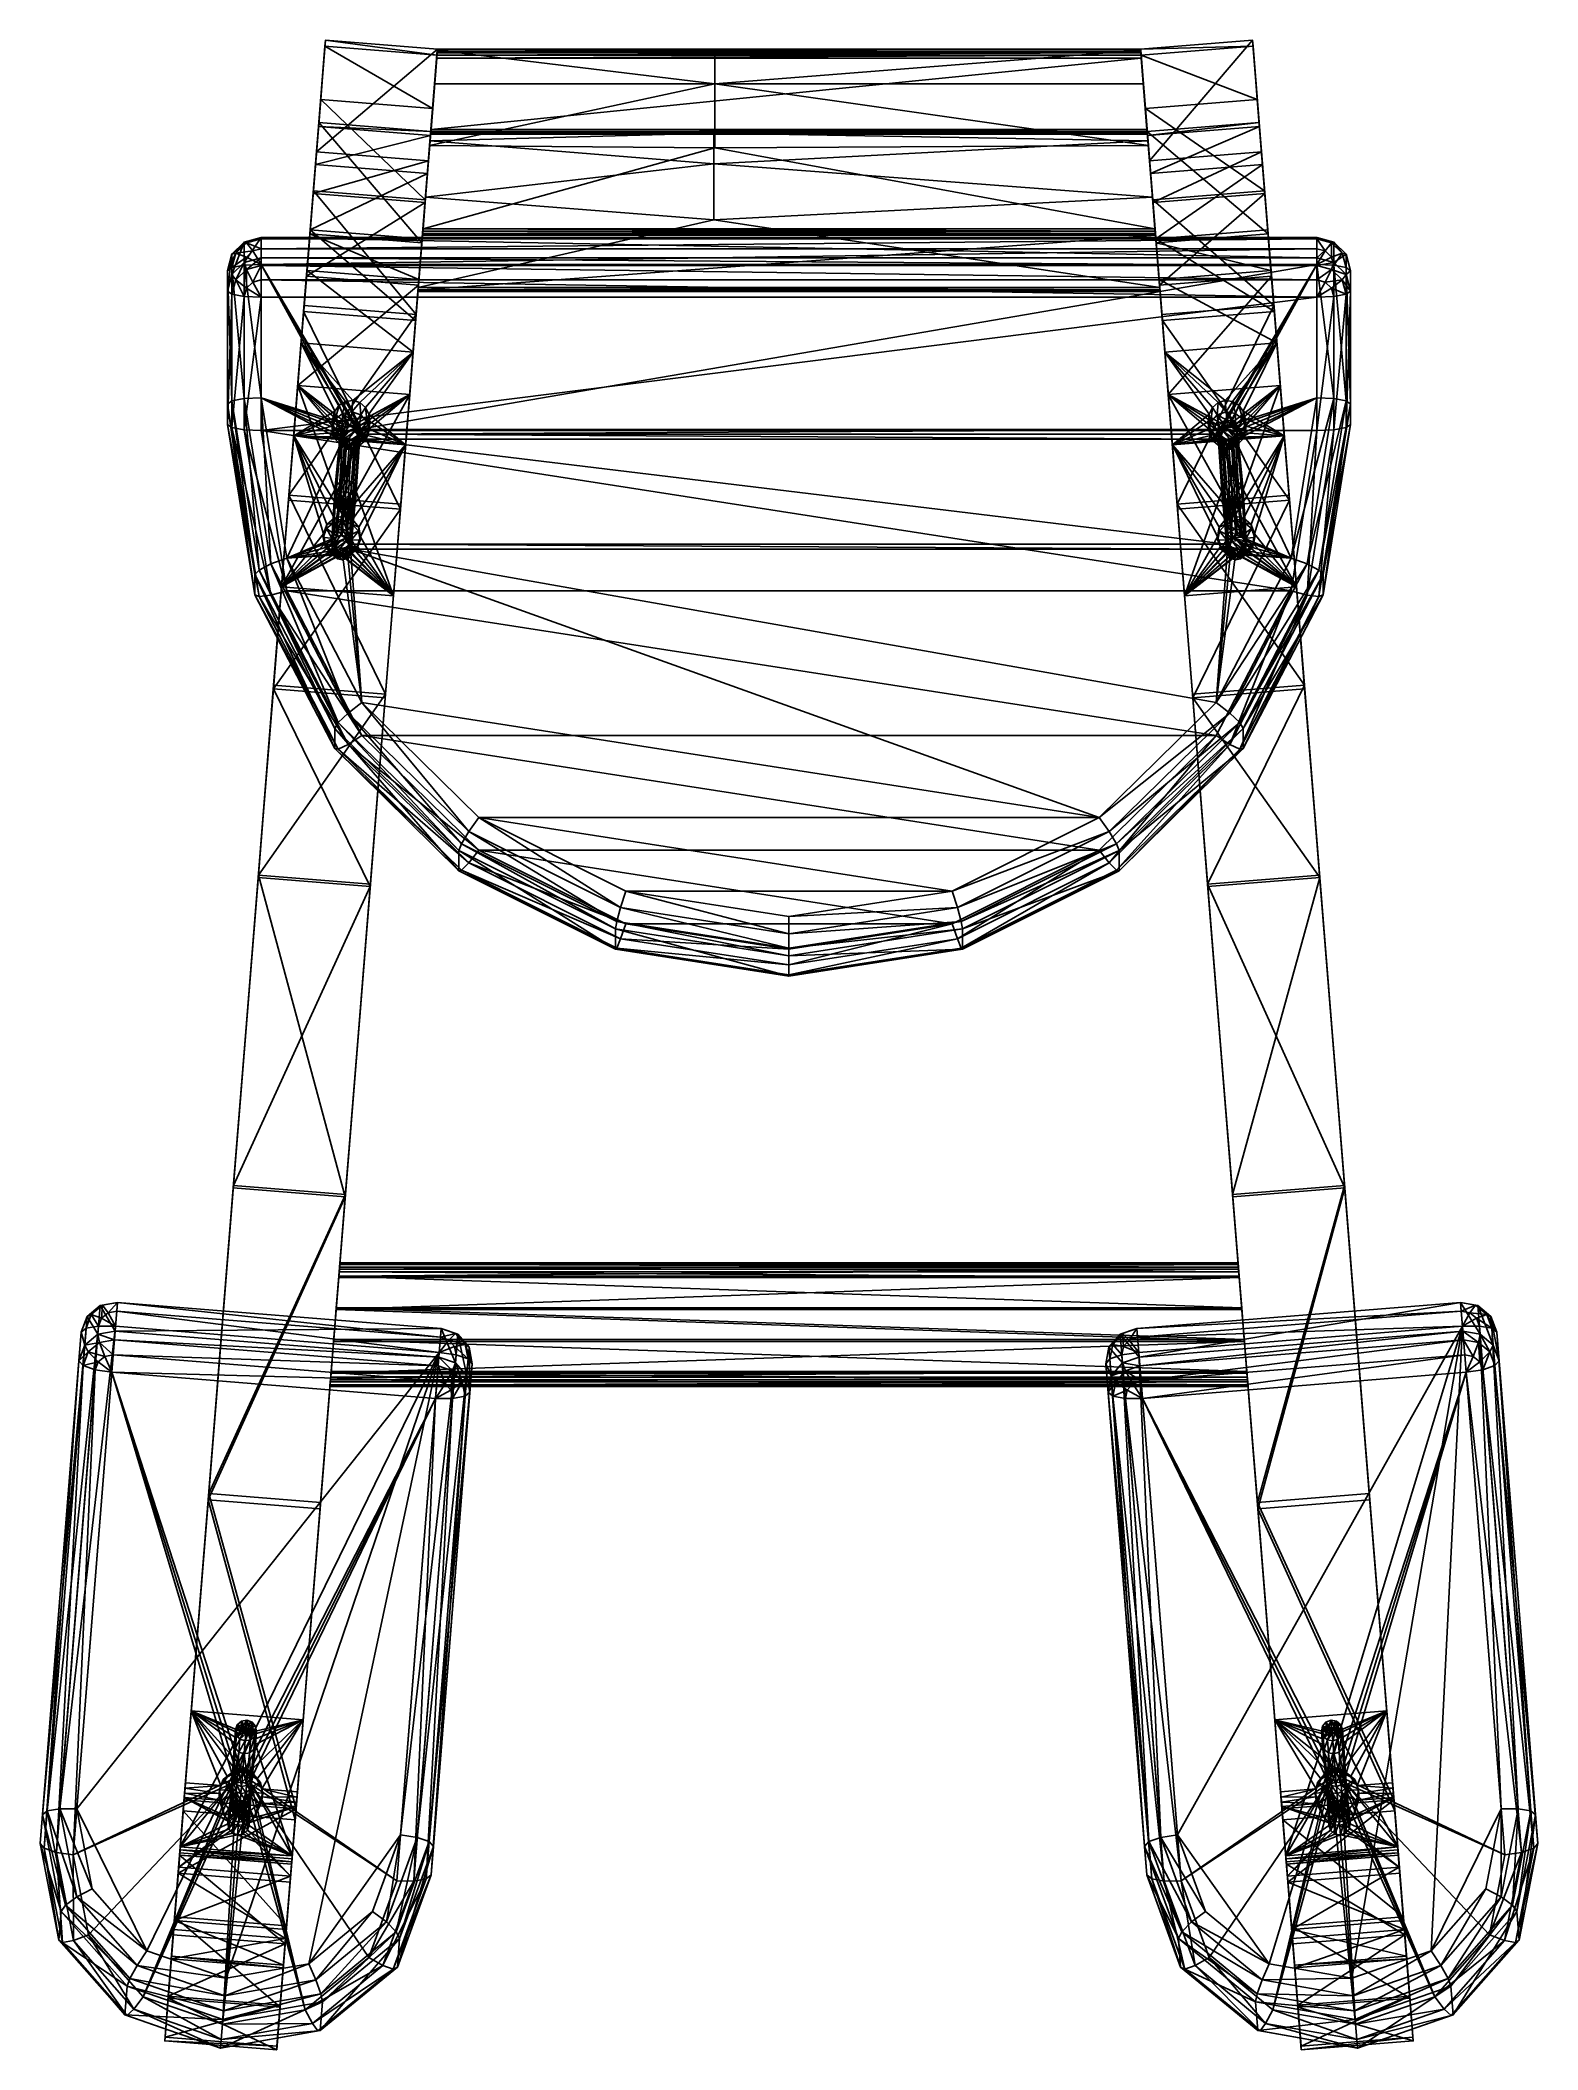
# Model space of a CAD drawing. Extents: x -10.5 to 10.5, y -28.1 to 0.1.
import ezdxf

# ---------------------------------------------------------------- set-up
doc = ezdxf.new("R2010")
doc.units = 0
doc.header["$LTSCALE"] = 2
for name, color, linetype in [('AFUCH-3-FMWD', 15, 'Continuous'), ('AFUCH-3-STFB', 5, 'Continuous'), ('AFUCH-3-STFB2', 5, 'Continuous')]:
    doc.layers.add(name, color=color, linetype=linetype)

msp = doc.modelspace()

# ---------------------------------------------------------------- meshes
at = {"layer": 'AFUCH-3-FMWD'}
mesh = msp.add_polyface(dxfattribs=at)
corners = [(-6.67, -2.038, 0.844), (-5.1, -2.164, 0.844), (-6.567, -0.754, 1.917), (-5.229, -3.77, 0.379), (-6.799, -3.644, 0.379), (-6.507, -0.007, 3.417), (-4.937, -0.133, 3.417), (-6.5, 0.076, 5.091), (-4.997, -0.88, 1.917), (-6.597, -1.136, 3.714), (-5.028, -1.262, 3.714), (-6.64, -1.669, 2.644), (-5.023, -1.203, 4.908), (-6.593, -1.077, 4.908), (-6.714, -2.585, 1.879), (-5.236, -3.856, 1.547), (-6.806, -3.73, 1.547), (-5.07, -1.795, 2.644), (-5.144, -2.711, 1.879), (-5.448, -6.499, 1.371), (-7.018, -6.373, 1.371), (-5.149, -2.767, 14.81), (-6.718, -2.641, 14.81), (-6.129, -5.134, 17.868), (-6.116, -4.975, 17.18), (-6.219, -4.989, 17.184), (-6.261, -5.157, 17.86), (-6.307, -5.043, 17.195), (-6.363, -5.242, 17.839), (-6.369, -5.127, 17.208), (-6.017, -5.005, 17.184), (-6.002, -5.178, 17.86), (-5.938, -5.073, 17.195), (-6.946, -5.47, 17.235), (-6.841, -4.169, 16.922), (-5.271, -4.296, 16.922), (-6.759, -3.152, 16.05), (-5.19, -3.279, 16.05), (-5.319, -4.89, 18.343), (-6.145, -5.341, 18.224), (-6.889, -4.764, 18.343), (-6.766, -3.231, 17.725), (-5.196, -3.357, 17.725), (-5.056, -1.614, 14.994), (-6.673, -2.074, 16.542), (-6.626, -1.487, 14.994), (-5.103, -2.201, 16.542), (-4.93, -0.05, 5.091), (-7.013, -6.304, 0.202), (-6.138, -5.253, 17.841)]
mesh.append_faces([[corners[k] for k in face] for face in [(23, 24, 25, 25), (26, 23, 25, 25), (27, 26, 25, 25), (27, 28, 26, 26), (29, 28, 27, 27), (30, 31, 32, 32), (30, 23, 31, 31), (30, 24, 23, 23), (33, 29, 34, 34), (24, 34, 25, 25), (34, 27, 25, 25), (34, 29, 27, 27)]])
mesh.append_faces([[corners[k] for k in face] for face in [(3, 0, 4, 4), (8, 5, 2, 2), (12, 9, 13, 13), (14, 15, 16, 16), (17, 14, 11, 11), (21, 13, 22, 22), (43, 44, 45, 45), (47, 45, 7, 7), (48, 3, 4, 4)]], dxfattribs={"vtx0": -1})
mesh.append_faces([[corners[k] for k in face] for face in [(38, 39, 40, 40), (16, 0, 14, 14), (2, 14, 0, 0), (11, 5, 9, 9), (7, 9, 5, 5), (22, 45, 36, 36), (44, 36, 45, 45), (34, 40, 33, 33), (36, 44, 34, 34), (14, 2, 11, 11), (20, 4, 16, 16), (26, 49, 23, 23)]], dxfattribs={"vtx0": -1, "vtx1": -1})
mesh.append_faces([[corners[k] for k in face] for face in [(7, 13, 9, 9), (34, 41, 40, 40), (34, 44, 41, 41), (22, 7, 45, 45), (11, 2, 5, 5), (16, 4, 0, 0)]], dxfattribs={"vtx0": -1, "vtx3": -1})
mesh.append_faces([[corners[k] for k in face] for face in [(0, 1, 2, 2), (5, 6, 7, 7), (9, 10, 11, 11), (34, 35, 36, 36), (36, 37, 22, 22), (41, 42, 40, 40), (44, 46, 41, 41)]], dxfattribs={"vtx1": -1})
mesh.append_faces([[corners[k] for k in face] for face in [(22, 13, 7, 7)]], dxfattribs={"vtx1": -1, "vtx3": -1})
mesh.append_faces([[corners[k] for k in face] for face in [(17, 18, 14, 14), (19, 20, 16, 16), (42, 38, 40, 40)]], dxfattribs={"vtx3": -1})
mesh = msp.add_polyface(dxfattribs=at)
corners = [(-4.997, -0.88, 1.917), (-6.567, -0.754, 1.917), (-5.1, -2.164, 0.844), (-6.67, -2.038, 0.844), (-5.229, -3.77, 0.379), (-6.5, 0.076, 5.091), (-4.937, -0.133, 3.417), (-4.93, -0.05, 5.091), (-6.507, -0.007, 3.417), (-5.07, -1.795, 2.644), (-6.64, -1.669, 2.644), (-5.028, -1.262, 3.714), (-6.597, -1.136, 3.714), (-5.023, -1.203, 4.908), (-6.714, -2.585, 1.879), (-5.144, -2.711, 1.879), (-5.236, -3.856, 1.547), (-5.448, -6.499, 1.371), (-6.806, -3.73, 1.547), (-5.149, -2.767, 14.81), (-6.593, -1.077, 4.908), (-5.89, -5.165, 17.208), (-5.89, -5.407, 17.809), (-5.879, -5.268, 17.22), (-5.905, -5.369, 17.229), (-5.935, -5.531, 17.78), (-5.915, -5.278, 17.839), (-5.938, -5.073, 17.195), (-5.19, -3.279, 16.05), (-6.759, -3.152, 16.05), (-5.271, -4.296, 16.922), (-6.718, -2.641, 14.81), (-5.376, -5.596, 17.235), (-5.967, -5.453, 17.233), (-6.017, -5.005, 17.184), (-6.116, -4.975, 17.18), (-6.841, -4.169, 16.922), (-5.319, -4.89, 18.343), (-6.032, -5.417, 18.209), (-6.078, -5.364, 18.22), (-6.019, -5.486, 18.193), (-5.103, -2.201, 16.542), (-6.673, -2.074, 16.542), (-5.056, -1.614, 14.994), (-6.766, -3.231, 17.725), (-5.196, -3.357, 17.725), (-6.626, -1.487, 14.994), (-7.013, -6.304, 0.202), (-5.443, -6.43, 0.202), (-5.201, -3.428, 1.49), (-5.198, -3.39, 1.621), (-5.139, -2.657, 0.674), (-5.203, -3.448, 1.526), (-5.203, -3.447, 1.566), (-5.201, -3.426, 1.601), (-5.097, -2.126, 2.289), (-5.039, -1.402, 1.368), (-5.132, -2.571, 0.655), (-5.135, -2.601, 0.65), (-5.137, -2.632, 0.657)]
mesh.append_faces([[corners[k] for k in face] for face in [(21, 22, 23, 23), (22, 24, 23, 23), (25, 24, 22, 22), (21, 26, 22, 22), (27, 26, 21, 21), (30, 21, 32, 32), (32, 24, 33, 33), (32, 23, 24, 24), (32, 21, 23, 23), (30, 27, 21, 21), (30, 34, 27, 27), (30, 35, 34, 34), (36, 35, 30, 30)]])
mesh.append_faces([[corners[k] for k in face] for face in [(5, 6, 7, 7), (17, 18, 16, 16), (31, 28, 19, 19), (44, 41, 45, 45)]], dxfattribs={"vtx0": -1})
mesh.append_faces([[corners[k] for k in face] for face in [(4, 16, 2, 2), (15, 2, 16, 16), (28, 43, 19, 19), (41, 30, 45, 45), (32, 37, 30, 30), (43, 28, 41, 41), (48, 17, 4, 4), (49, 50, 51, 51)]], dxfattribs={"vtx0": -1, "vtx1": -1})
mesh.append_faces([[corners[k] for k in face] for face in [(57, 51, 55, 55)]], dxfattribs={"vtx0": -1, "vtx1": -1, "vtx3": -1})
mesh.append_faces([[corners[k] for k in face] for face in [(37, 38, 39, 39), (37, 40, 38, 38), (30, 37, 45, 45), (41, 28, 30, 30), (0, 15, 9, 9), (4, 17, 16, 16)]], dxfattribs={"vtx0": -1, "vtx3": -1})
mesh.append_faces([[corners[k] for k in face] for face in [(0, 1, 2, 2), (2, 3, 4, 4), (6, 8, 0, 0), (9, 10, 11, 11), (11, 12, 13, 13), (28, 29, 30, 30), (41, 42, 43, 43), (58, 59, 57, 57)]], dxfattribs={"vtx1": -1})
mesh.append_faces([[corners[k] for k in face] for face in [(49, 52, 50, 50), (52, 53, 50, 50), (50, 55, 51, 51), (56, 57, 55, 55), (59, 51, 57, 57)]], dxfattribs={"vtx1": -1, "vtx3": -1})
mesh.append_faces([[corners[k] for k in face] for face in [(14, 15, 16, 16), (19, 13, 20, 20), (7, 43, 46, 46), (47, 48, 4, 4), (53, 54, 50, 50)]], dxfattribs={"vtx3": -1})
mesh = msp.add_polyface(dxfattribs=at)
corners = [(4.997, -0.88, 1.917), (6.67, -2.038, 0.844), (5.1, -2.164, 0.844), (6.5, 0.076, 5.091), (6.507, -0.007, 3.417), (4.93, -0.05, 5.091), (4.937, -0.133, 3.417), (6.567, -0.754, 1.917), (5.07, -1.795, 2.644), (6.597, -1.136, 3.714), (5.028, -1.262, 3.714), (5.023, -1.203, 4.908), (6.593, -1.077, 4.908), (5.236, -3.856, 1.547), (6.806, -3.73, 1.547), (5.144, -2.711, 1.879), (6.64, -1.669, 2.644), (5.149, -2.767, 14.81), (6.718, -2.641, 14.81), (5.879, -5.268, 17.22), (5.89, -5.407, 17.809), (5.905, -5.369, 17.229), (5.89, -5.165, 17.208), (5.915, -5.278, 17.839), (5.271, -4.296, 16.922), (5.376, -5.596, 17.235), (5.19, -3.279, 16.05), (6.841, -4.169, 16.922), (6.759, -3.152, 16.05), (6.017, -5.005, 17.184), (6.116, -4.975, 17.18), (5.938, -5.073, 17.195), (5.967, -5.453, 17.233), (6.032, -5.417, 18.209), (5.319, -4.89, 18.343), (6.019, -5.486, 18.193), (6.078, -5.364, 18.22), (6.145, -5.341, 18.224), (6.766, -3.231, 17.725), (5.196, -3.357, 17.725), (5.056, -1.614, 14.994), (5.103, -2.201, 16.542), (6.626, -1.487, 14.994), (6.673, -2.074, 16.542), (5.229, -3.77, 0.379), (6.799, -3.644, 0.379), (5.443, -6.43, 0.202), (5.448, -6.499, 1.371), (5.039, -1.402, 1.368), (5.097, -2.126, 2.289), (5.132, -2.571, 0.655), (5.139, -2.657, 0.674), (5.137, -2.632, 0.657), (5.135, -2.601, 0.65), (5.201, -3.426, 1.601), (5.203, -3.447, 1.566), (5.198, -3.39, 1.621), (5.203, -3.448, 1.526), (5.201, -3.428, 1.49)]
mesh.append_faces([[corners[k] for k in face] for face in [(19, 20, 21, 21), (19, 22, 20, 20), (20, 22, 23, 23), (24, 22, 25, 25), (29, 24, 30, 30), (29, 31, 24, 24), (31, 22, 24, 24), (22, 19, 25, 25), (19, 21, 25, 25), (21, 32, 25, 25), (27, 30, 24, 24)]])
mesh.append_faces([[corners[k] for k in face] for face in [(0, 1, 2, 2), (5, 4, 6, 6), (8, 9, 10, 10), (26, 27, 24, 24), (17, 28, 26, 26), (34, 38, 39, 39), (39, 43, 41, 41), (50, 52, 53, 53)]], dxfattribs={"vtx0": -1})
mesh.append_faces([[corners[k] for k in face] for face in [(33, 34, 35, 35), (46, 47, 44, 44), (15, 2, 13, 13), (26, 40, 17, 17), (40, 26, 41, 41), (25, 34, 24, 24), (24, 41, 26, 26), (8, 0, 15, 15), (13, 44, 47, 47), (48, 49, 50, 50), (56, 51, 49, 49)]], dxfattribs={"vtx0": -1, "vtx1": -1})
mesh.append_faces([[corners[k] for k in face] for face in [(50, 49, 51, 51)]], dxfattribs={"vtx0": -1, "vtx1": -1, "vtx3": -1})
mesh.append_faces([[corners[k] for k in face] for face in [(50, 51, 52, 52)]], dxfattribs={"vtx0": -1, "vtx3": -1})
mesh.append_faces([[corners[k] for k in face] for face in [(3, 4, 5, 5), (0, 6, 7, 7), (11, 10, 12, 12), (13, 14, 15, 15), (8, 15, 16, 16), (17, 11, 18, 18), (40, 41, 42, 42), (5, 40, 3, 3), (44, 45, 46, 46), (54, 55, 56, 56)]], dxfattribs={"vtx1": -1})
mesh.append_faces([[corners[k] for k in face] for face in [(33, 36, 34, 34), (36, 37, 34, 34), (34, 39, 24, 24), (39, 41, 24, 24), (2, 44, 13, 13), (55, 57, 56, 56), (57, 58, 56, 56), (58, 51, 56, 56)]], dxfattribs={"vtx1": -1, "vtx3": -1})
mesh = msp.add_polyface(dxfattribs=at)
corners = [(6.67, -2.038, 0.844), (4.997, -0.88, 1.917), (6.567, -0.754, 1.917), (5.229, -3.77, 0.379), (5.1, -2.164, 0.844), (6.799, -3.644, 0.379), (4.937, -0.133, 3.417), (6.507, -0.007, 3.417), (6.597, -1.136, 3.714), (5.07, -1.795, 2.644), (6.64, -1.669, 2.644), (6.593, -1.077, 4.908), (5.028, -1.262, 3.714), (6.806, -3.73, 1.547), (6.714, -2.585, 1.879), (5.144, -2.711, 1.879), (5.236, -3.856, 1.547), (7.018, -6.373, 1.371), (5.023, -1.203, 4.908), (6.718, -2.641, 14.81), (6.017, -5.005, 17.184), (6.116, -4.975, 17.18), (6.129, -5.134, 17.868), (6.002, -5.178, 17.86), (5.938, -5.073, 17.195), (5.915, -5.278, 17.839), (5.89, -5.165, 17.208), (6.307, -5.043, 17.195), (6.261, -5.157, 17.86), (6.219, -4.989, 17.184), (6.369, -5.127, 17.208), (6.363, -5.242, 17.839), (6.841, -4.169, 16.922), (5.19, -3.279, 16.05), (6.759, -3.152, 16.05), (5.149, -2.767, 14.81), (6.946, -5.47, 17.235), (5.319, -4.89, 18.343), (6.145, -5.341, 18.224), (6.889, -4.764, 18.343), (6.215, -5.353, 18.22), (6.27, -5.398, 18.209), (6.293, -5.464, 18.193), (6.766, -3.231, 17.725), (6.626, -1.487, 14.994), (5.103, -2.201, 16.542), (6.673, -2.074, 16.542), (5.196, -3.357, 17.725), (5.056, -1.614, 14.994), (6.5, 0.076, 5.091)]
mesh.append_faces([[corners[k] for k in face] for face in [(20, 21, 22, 22), (20, 22, 23, 23), (20, 23, 24, 24), (23, 25, 24, 24), (24, 25, 26, 26), (27, 28, 29, 29), (30, 31, 27, 27), (28, 22, 29, 29), (22, 21, 29, 29), (36, 30, 32, 32), (30, 27, 32, 32), (27, 29, 32, 32), (29, 21, 32, 32)]])
mesh.append_faces([[corners[k] for k in face] for face in [(0, 1, 2, 2), (5, 4, 0, 0), (2, 6, 7, 7), (8, 9, 10, 10), (11, 12, 8, 8), (32, 33, 34, 34), (44, 45, 46, 46)]], dxfattribs={"vtx0": -1})
mesh.append_faces([[corners[k] for k in face] for face in [(37, 38, 39, 39), (0, 13, 5, 5), (13, 0, 14, 14), (7, 10, 2, 2), (10, 7, 8, 8), (44, 19, 49, 49), (19, 44, 34, 34), (43, 32, 46, 46), (32, 39, 36, 36), (46, 34, 44, 44), (49, 8, 7, 7), (2, 14, 0, 0)]], dxfattribs={"vtx0": -1, "vtx1": -1})
mesh.append_faces([[corners[k] for k in face] for face in [(3, 4, 5, 5), (13, 16, 17, 17), (19, 34, 35, 35), (43, 46, 47, 47)]], dxfattribs={"vtx1": -1})
mesh.append_faces([[corners[k] for k in face] for face in [(38, 40, 39, 39), (40, 41, 39, 39), (41, 42, 39, 39), (43, 39, 32, 32), (32, 34, 46, 46), (19, 11, 49, 49), (11, 8, 49, 49), (10, 14, 2, 2), (13, 17, 5, 5)]], dxfattribs={"vtx1": -1, "vtx3": -1})
mesh.append_faces([[corners[k] for k in face] for face in [(13, 14, 15, 15), (15, 14, 10, 10), (18, 11, 19, 19), (37, 39, 43, 43), (48, 44, 49, 49)]], dxfattribs={"vtx3": -1})
mesh = msp.add_polyface(dxfattribs=at)
corners = [(-1.052, -1.658, 2.832), (-1.052, -1.227, 3.865), (-5.033, -1.334, 3.481), (-5.198, -3.39, 1.621), (5.198, -3.39, 1.621), (-1.052, -2.442, 2.041), (-5.097, -2.126, 2.289), (-4.969, -0.534, 2.429), (-1.039, -0.535, 2.428), (-5.039, -1.402, 1.368), (-4.932, -0.066, 3.719), (-1.039, -0.059, 3.758), (5.132, -2.571, 0.655), (-5.132, -2.571, 0.655), (-1.039, -1.433, 1.341), (-4.997, -0.88, 1.917), (-5.07, -1.795, 2.644), (-4.937, -0.133, 3.417), (-5.028, -1.262, 3.714), (-4.93, -0.05, 5.091), (-5.149, -2.767, 14.81), (-5.056, -1.614, 14.994), (-5.023, -1.203, 4.908), (-5.1, -2.164, 0.844), (-5.144, -2.711, 1.879), (5.023, -1.203, 4.908), (-5.026, -1.24, 5.142), (5.026, -1.24, 5.142), (4.933, -0.087, 5.324), (4.93, -0.05, 5.091), (-4.933, -0.087, 5.324), (-4.94, -0.177, 5.39), (-5.02, -1.175, 5.232), (4.94, -0.177, 5.39), (-5.201, -3.428, 1.49), (-5.139, -2.657, 0.674), (5.139, -2.657, 0.674), (-5.025, -1.236, 5.183), (-5.023, -1.212, 5.216), (-4.937, -0.136, 5.385), (-4.935, -0.103, 5.362), (-5.137, -2.632, 0.657), (5.203, -3.448, 1.526), (-5.203, -3.448, 1.526), (-5.203, -3.447, 1.566), (5.201, -3.426, 1.601), (-5.201, -3.426, 1.601), (4.937, -0.136, 5.385), (5.025, -1.236, 5.183), (5.02, -1.175, 5.232)]
mesh.append_faces([[corners[k] for k in face] for face in [(0, 1, 2, 2), (3, 4, 5, 5), (3, 5, 6, 6), (0, 2, 6, 6), (0, 6, 5, 5), (25, 22, 1, 1), (22, 2, 1, 1)]])
mesh.append_faces([[corners[k] for k in face] for face in [(19, 18, 22, 22), (34, 42, 43, 43), (44, 45, 46, 46), (31, 47, 39, 39), (26, 48, 37, 37)]], dxfattribs={"vtx0": -1})
mesh.append_faces([[corners[k] for k in face] for face in [(15, 16, 17, 17), (18, 17, 16, 16), (19, 20, 21, 21), (17, 18, 19, 19), (23, 24, 15, 15), (2, 7, 6, 6), (7, 2, 10, 10), (26, 32, 22, 22), (22, 32, 19, 19), (22, 10, 2, 2), (31, 19, 32, 32)]], dxfattribs={"vtx0": -1, "vtx1": -1})
mesh.append_faces([[corners[k] for k in face] for face in [(8, 10, 11, 11), (8, 14, 9, 9)]], dxfattribs={"vtx0": -1, "vtx3": -1})
mesh.append_faces([[corners[k] for k in face] for face in [(7, 8, 9, 9), (7, 10, 8, 8), (22, 25, 26, 26), (28, 29, 30, 30), (10, 19, 11, 11), (31, 32, 33, 33), (39, 40, 31, 31), (3, 46, 4, 4), (33, 47, 31, 31)]], dxfattribs={"vtx1": -1})
mesh.append_faces([[corners[k] for k in face] for face in [(12, 13, 14, 14), (19, 29, 11, 11), (26, 37, 32, 32), (40, 30, 31, 31), (30, 19, 31, 31), (7, 9, 6, 6)]], dxfattribs={"vtx1": -1, "vtx3": -1})
mesh.append_faces([[corners[k] for k in face] for face in [(19, 22, 20, 20), (25, 27, 26, 26), (29, 19, 30, 30), (13, 9, 14, 14), (34, 35, 36, 36), (37, 38, 32, 32), (22, 19, 10, 10), (36, 35, 41, 41), (28, 30, 40, 40), (49, 32, 38, 38)]], dxfattribs={"vtx3": -1})
mesh = msp.add_polyface(dxfattribs=at)
corners = [(5.033, -1.334, 3.481), (-1.052, -1.658, 2.832), (5.097, -2.126, 2.289), (-1.052, -1.227, 3.865), (-1.052, -2.442, 2.041), (-1.039, -0.535, 2.428), (-1.039, -0.059, 3.758), (4.932, -0.066, 3.719), (4.969, -0.534, 2.429), (5.132, -2.571, 0.655), (-1.039, -1.433, 1.341), (5.039, -1.402, 1.368), (5.1, -2.164, 0.844), (5.144, -2.711, 1.879), (4.997, -0.88, 1.917), (5.028, -1.262, 3.714), (4.937, -0.133, 3.417), (5.07, -1.795, 2.644), (4.93, -0.05, 5.091), (5.023, -1.203, 4.908), (5.056, -1.614, 14.994), (5.149, -2.767, 14.81), (5.198, -3.39, 1.621), (-5.02, -1.175, 5.232), (5.02, -1.175, 5.232), (4.94, -0.177, 5.39), (4.933, -0.087, 5.324), (4.935, -0.103, 5.362), (4.937, -0.136, 5.385), (5.023, -1.212, 5.216), (5.025, -1.236, 5.183), (5.026, -1.24, 5.142), (5.201, -3.428, 1.49), (-5.201, -3.428, 1.49), (5.139, -2.657, 0.674), (5.135, -2.601, 0.65), (-5.132, -2.571, 0.655), (5.137, -2.632, 0.657), (-5.137, -2.632, 0.657), (-5.135, -2.601, 0.65), (5.203, -3.448, 1.526), (5.201, -3.426, 1.601), (-5.203, -3.447, 1.566), (5.203, -3.447, 1.566), (-5.201, -3.426, 1.601), (-5.203, -3.448, 1.526), (-4.935, -0.103, 5.362), (-4.937, -0.136, 5.385), (-5.026, -1.24, 5.142), (-5.023, -1.212, 5.216), (-5.025, -1.236, 5.183)]
mesh.append_faces([[corners[k] for k in face] for face in [(0, 1, 2, 2), (1, 0, 3, 3), (1, 4, 2, 2), (0, 19, 3, 3), (22, 2, 4, 4)]])
mesh.append_faces([[corners[k] for k in face] for face in [(5, 7, 8, 8), (9, 10, 11, 11), (41, 42, 43, 43), (22, 44, 41, 41), (43, 45, 40, 40), (26, 46, 27, 27), (27, 47, 28, 28), (24, 49, 29, 29), (29, 50, 30, 30)]], dxfattribs={"vtx0": -1})
mesh.append_faces([[corners[k] for k in face] for face in [(12, 13, 14, 14), (15, 16, 17, 17), (16, 15, 18, 18), (2, 8, 0, 0), (26, 25, 18, 18), (7, 0, 8, 8)]], dxfattribs={"vtx0": -1, "vtx1": -1})
mesh.append_faces([[corners[k] for k in face] for face in [(5, 6, 7, 7), (5, 11, 10, 10)]], dxfattribs={"vtx0": -1, "vtx3": -1})
mesh.append_faces([[corners[k] for k in face] for face in [(18, 19, 7, 7), (29, 30, 24, 24), (32, 33, 34, 34), (9, 35, 36, 36), (37, 38, 35, 35), (37, 34, 38, 38), (39, 36, 35, 35), (32, 40, 33, 33), (42, 45, 43, 43), (46, 47, 27, 27), (31, 30, 48, 48), (49, 50, 29, 29)]], dxfattribs={"vtx1": -1})
mesh.append_faces([[corners[k] for k in face] for face in [(20, 18, 21, 21), (16, 14, 17, 17), (11, 8, 2, 2), (26, 27, 25, 25), (25, 24, 18, 18), (30, 31, 24, 24), (31, 19, 24, 24), (19, 0, 7, 7), (19, 18, 24, 24)]], dxfattribs={"vtx1": -1, "vtx3": -1})
mesh.append_faces([[corners[k] for k in face] for face in [(5, 8, 11, 11), (15, 19, 18, 18), (18, 19, 21, 21), (18, 7, 6, 6), (23, 24, 25, 25), (27, 28, 25, 25), (38, 39, 35, 35)]], dxfattribs={"vtx3": -1})
mesh = msp.add_polyface(dxfattribs=at)
corners = [(-6.29, -6.377, 18.791), (-6.295, -6.267, 18.735), (-6.262, -6.354, 18.796), (-6.219, -6.253, 18.74), (-6.226, -6.348, 18.799), (-6.296, -6.446, 18.775), (-6.38, -6.387, 18.706), (-6.302, -6.411, 18.783), (-6.354, -6.316, 18.723), (-6.365, -6.461, 18.689), (-6.272, -6.473, 18.769), (-6.353, -6.302, 17.999), (-6.315, -6.519, 18.677), (-6.302, -6.359, 17.986), (-6.367, -6.227, 18.015), (-6.341, -6.156, 18.032), (-6.282, -6.108, 18.045), (-6.206, -6.094, 18.049), (-6.242, -6.544, 18.672), (-6.229, -6.385, 17.982), (-6.383, -5.494, 17.78), (-6.339, -5.423, 17.233), (-6.296, -5.594, 17.759), (-6.26, -5.49, 17.235), (-6.169, -5.639, 17.751), (-5.376, -5.596, 17.235), (-6.16, -5.52, 17.235), (-6.946, -5.47, 17.235), (-7.116, -7.589, 17.235), (-6.527, -6.844, 17.235), (-6.379, -6.624, 17.235), (-6.246, -6.599, 17.235), (-6.481, -6.714, 17.235), (-6.16, -5.52, 17.778), (-6.234, -5.585, 18.166), (-6.227, -5.497, 17.783), (-6.28, -5.532, 18.177), (-6.167, -5.609, 18.162), (-6.393, -6.928, 17.854), (-6.293, -5.464, 18.193), (-6.416, -6.993, 17.838), (-6.799, -3.644, 0.379), (-7.018, -6.373, 1.371), (-7.013, -6.304, 0.202), (-6.889, -4.764, 18.343), (-7.116, -7.589, 17.688), (-6.237, -6.485, 18.767), (-6.192, -6.36, 18.796), (-6.201, -6.479, 18.769), (-6.273, -5.444, 17.794)]
mesh.append_faces([[corners[k] for k in face] for face in [(20, 21, 22, 22), (23, 24, 22, 22)]])
mesh.append_faces([[corners[k] for k in face] for face in [(0, 1, 2, 2), (3, 2, 1, 1), (2, 3, 4, 4), (5, 6, 7, 7), (8, 7, 6, 6), (7, 8, 0, 0), (10, 9, 5, 5), (11, 12, 13, 13), (9, 14, 6, 6), (15, 6, 14, 14), (8, 16, 1, 1), (17, 1, 16, 16), (1, 17, 3, 3), (6, 15, 8, 8), (12, 11, 9, 9), (33, 34, 35, 35), (36, 35, 34, 34)]], dxfattribs={"vtx0": -1})
mesh.append_faces([[corners[k] for k in face] for face in [(28, 29, 27, 27), (13, 38, 11, 11), (16, 34, 17, 17), (36, 15, 39, 39), (34, 16, 36, 36), (41, 42, 43, 43), (46, 47, 48, 48), (10, 4, 46, 46), (2, 5, 0, 0), (4, 10, 2, 2), (24, 35, 22, 22), (49, 22, 35, 35), (22, 49, 20, 20)]], dxfattribs={"vtx0": -1, "vtx1": -1})
mesh.append_faces([[corners[k] for k in face] for face in [(25, 26, 27, 27)]], dxfattribs={"vtx0": -1, "vtx1": -1, "vtx3": -1})
mesh.append_faces([[corners[k] for k in face] for face in [(27, 30, 31, 31), (27, 32, 30, 30), (27, 29, 32, 32), (40, 14, 11, 11), (36, 16, 15, 15), (27, 44, 45, 45), (46, 4, 47, 47), (2, 10, 5, 5), (24, 33, 35, 35)]], dxfattribs={"vtx0": -1, "vtx3": -1})
mesh.append_faces([[corners[k] for k in face] for face in [(15, 14, 39, 39)]], dxfattribs={"vtx1": -1, "vtx3": -1})
mesh.append_faces([[corners[k] for k in face] for face in [(0, 8, 1, 1), (5, 9, 6, 6), (8, 15, 16, 16), (9, 11, 14, 14), (18, 19, 13, 13), (33, 37, 34, 34), (5, 7, 0, 0)]], dxfattribs={"vtx3": -1})
mesh = msp.add_polyface(dxfattribs=at)
corners = [(5.236, -3.856, 1.547), (5.448, -6.499, 1.371), (7.018, -6.373, 1.371), (5.967, -5.453, 17.233), (6.037, -5.615, 17.759), (6.056, -5.506, 17.235), (5.935, -5.531, 17.78), (6.26, -5.49, 17.235), (6.16, -5.52, 17.235), (6.169, -5.639, 17.751), (5.376, -5.596, 17.235), (6.946, -5.47, 17.235), (6.246, -6.599, 17.235), (6.12, -6.645, 17.235), (6.033, -6.75, 17.235), (6.009, -6.886, 17.235), (6.192, -6.36, 18.796), (6.146, -6.279, 18.735), (6.168, -6.387, 18.791), (6.219, -6.253, 18.74), (6.226, -6.348, 18.799), (6.081, -6.411, 18.706), (6.161, -6.422, 18.783), (6.095, -6.336, 18.723), (6.153, -6.371, 17.986), (6.166, -6.531, 18.677), (6.094, -6.322, 17.999), (6.068, -6.251, 18.015), (6.083, -6.177, 18.032), (6.133, -6.12, 18.045), (6.206, -6.094, 18.049), (6.107, -6.482, 18.689), (5.546, -7.715, 17.688), (5.319, -4.89, 18.343), (6.09, -5.508, 17.783), (6.097, -5.596, 18.166), (6.16, -5.52, 17.778), (6.043, -5.551, 18.177), (6.035, -5.463, 17.794), (6.234, -5.585, 18.166), (6.227, -5.497, 17.783), (6.167, -5.609, 18.162), (6.019, -5.486, 18.193), (6.799, -3.644, 0.379), (7.013, -6.304, 0.202), (5.443, -6.43, 0.202), (6.173, -6.456, 18.775), (6.201, -6.479, 18.769)]
mesh.append_faces([[corners[k] for k in face] for face in [(3, 4, 5, 5), (4, 3, 6, 6), (7, 8, 9, 9), (4, 9, 5, 5), (9, 8, 5, 5), (3, 5, 10, 10)]])
mesh.append_faces([[corners[k] for k in face] for face in [(32, 27, 33, 33), (41, 30, 39, 39), (30, 35, 29, 29), (42, 28, 37, 37), (37, 29, 35, 35), (18, 46, 16, 16), (16, 47, 20, 20), (4, 34, 9, 9), (34, 4, 38, 38), (6, 38, 4, 4)]], dxfattribs={"vtx0": -1, "vtx1": -1})
mesh.append_faces([[corners[k] for k in face] for face in [(11, 12, 10, 10), (33, 27, 42, 42)]], dxfattribs={"vtx0": -1, "vtx1": -1, "vtx3": -1})
mesh.append_faces([[corners[k] for k in face] for face in [(42, 27, 28, 28)]], dxfattribs={"vtx0": -1, "vtx3": -1})
mesh.append_faces([[corners[k] for k in face] for face in [(5, 8, 10, 10), (16, 17, 18, 18), (17, 16, 19, 19), (20, 19, 16, 16), (21, 22, 23, 23), (18, 23, 22, 22), (24, 25, 26, 26), (27, 21, 28, 28), (17, 29, 23, 23), (29, 17, 30, 30), (19, 30, 17, 17), (23, 28, 21, 21), (34, 35, 36, 36), (35, 34, 37, 37), (38, 37, 34, 34), (39, 40, 41, 41), (36, 41, 40, 40)]], dxfattribs={"vtx1": -1})
mesh.append_faces([[corners[k] for k in face] for face in [(12, 13, 10, 10), (13, 14, 10, 10), (14, 15, 10, 10), (41, 35, 30, 30), (28, 29, 37, 37), (32, 33, 10, 10), (34, 36, 9, 9), (36, 40, 9, 9)]], dxfattribs={"vtx1": -1, "vtx3": -1})
mesh.append_faces([[corners[k] for k in face] for face in [(0, 1, 2, 2), (17, 23, 18, 18), (29, 28, 23, 23), (27, 26, 31, 31), (35, 41, 36, 36), (43, 44, 45, 45)]], dxfattribs={"vtx3": -1})
mesh = msp.add_polyface(dxfattribs=at)
corners = [(6.296, -5.594, 17.759), (6.26, -5.49, 17.235), (6.169, -5.639, 17.751), (5.376, -5.596, 17.235), (6.16, -5.52, 17.235), (6.946, -5.47, 17.235), (6.252, -6.663, 17.513), (6.246, -6.599, 17.235), (6.379, -6.624, 17.235), (7.116, -7.589, 17.235), (6.527, -6.844, 17.235), (6.481, -6.714, 17.235), (6.272, -6.473, 18.769), (6.315, -6.519, 18.677), (6.296, -6.446, 18.775), (6.242, -6.544, 18.672), (6.302, -6.411, 18.783), (6.38, -6.387, 18.706), (6.29, -6.377, 18.791), (6.365, -6.461, 18.689), (6.262, -6.354, 18.796), (6.295, -6.267, 18.735), (6.226, -6.348, 18.799), (6.354, -6.316, 18.723), (6.219, -6.253, 18.74), (6.237, -6.485, 18.767), (6.282, -6.108, 18.045), (6.341, -6.156, 18.032), (6.367, -6.227, 18.015), (6.353, -6.302, 17.999), (6.302, -6.359, 17.986), (6.229, -6.385, 17.982), (6.206, -6.094, 18.049), (6.889, -4.764, 18.343), (7.116, -7.589, 17.688), (6.393, -6.928, 17.854), (6.28, -5.532, 18.177), (6.293, -5.464, 18.193), (6.234, -5.585, 18.166), (6.338, -6.883, 17.865), (6.416, -6.993, 17.838), (6.799, -3.644, 0.379), (7.018, -6.373, 1.371), (7.013, -6.304, 0.202), (6.227, -5.497, 17.783), (6.273, -5.444, 17.794), (6.383, -5.494, 17.78)]
mesh.append_faces([[corners[k] for k in face] for face in [(0, 1, 2, 2)]])
mesh.append_faces([[corners[k] for k in face] for face in [(9, 10, 5, 5), (33, 28, 34, 34), (30, 35, 29, 29), (36, 27, 37, 37), (27, 36, 26, 26), (38, 26, 36, 36), (34, 5, 33, 33), (41, 42, 43, 43), (12, 20, 25, 25), (20, 12, 18, 18), (14, 18, 12, 12), (2, 44, 0, 0), (0, 45, 46, 46)]], dxfattribs={"vtx0": -1, "vtx1": -1})
mesh.append_faces([[corners[k] for k in face] for face in [(3, 4, 5, 5)]], dxfattribs={"vtx0": -1, "vtx1": -1, "vtx3": -1})
mesh.append_faces([[corners[k] for k in face] for face in [(12, 13, 14, 14), (13, 12, 15, 15), (16, 17, 18, 18), (17, 16, 19, 19), (14, 19, 16, 16), (20, 21, 22, 22), (21, 20, 23, 23), (18, 23, 20, 20), (25, 15, 12, 12), (21, 26, 24, 24), (26, 21, 27, 27), (17, 28, 23, 23), (28, 17, 29, 29), (13, 30, 19, 19), (30, 13, 31, 31), (19, 29, 17, 17), (23, 27, 21, 21), (15, 31, 13, 13), (16, 18, 14, 14)]], dxfattribs={"vtx1": -1})
mesh.append_faces([[corners[k] for k in face] for face in [(10, 11, 5, 5), (11, 8, 5, 5), (8, 7, 5, 5), (32, 26, 38, 38), (27, 28, 37, 37), (30, 31, 39, 39), (28, 29, 40, 40), (20, 22, 25, 25), (44, 45, 0, 0)]], dxfattribs={"vtx1": -1, "vtx3": -1})
mesh.append_faces([[corners[k] for k in face] for face in [(6, 7, 8, 8), (13, 19, 14, 14), (17, 23, 18, 18), (21, 24, 22, 22), (30, 29, 19, 19), (28, 27, 23, 23), (26, 32, 24, 24)]], dxfattribs={"vtx3": -1})
mesh = msp.add_polyface(dxfattribs=at)
corners = [(-6.365, -6.461, 18.689), (-6.272, -6.473, 18.769), (-6.315, -6.519, 18.677), (-6.237, -6.485, 18.767), (-6.242, -6.544, 18.672), (-6.302, -6.359, 17.986), (-6.252, -6.663, 17.513), (-6.246, -6.599, 17.235), (-6.379, -6.624, 17.235), (-6.384, -6.687, 17.505), (-6.481, -6.714, 17.235), (-6.503, -6.98, 17.235), (-6.531, -6.895, 17.454), (-6.527, -6.844, 17.235), (-6.486, -6.771, 17.484), (-6.289, -7.131, 17.235), (-6.419, -7.124, 17.404), (-6.416, -7.085, 17.235), (-6.506, -7.024, 17.425), (-6.292, -7.168, 17.396), (-7.231, -9.018, 1.235), (-7.018, -6.373, 1.371), (-5.448, -6.499, 1.371), (-7.116, -7.589, 17.235), (-6.889, -4.764, 18.343), (-6.367, -6.227, 18.015), (-7.116, -7.589, 17.688), (-6.386, -6.839, 17.47), (-6.338, -6.883, 17.865), (-6.331, -6.794, 17.481), (-6.268, -6.87, 17.869), (-6.396, -6.973, 17.439), (-6.416, -6.993, 17.838), (-6.409, -6.905, 17.454), (-6.393, -6.928, 17.854), (-6.283, -7.049, 17.423), (-6.357, -7.115, 17.811), (-6.35, -7.026, 17.428), (-6.403, -7.061, 17.822), (-6.29, -7.138, 17.807), (-6.261, -6.782, 17.485), (-6.229, -6.385, 17.982), (-6.353, -6.302, 17.999), (-7.013, -6.304, 0.202), (-6.946, -5.47, 17.235)]
mesh.append_faces([[corners[k] for k in face] for face in [(0, 1, 2, 2), (4, 5, 2, 2), (10, 9, 8, 8), (11, 12, 13, 13), (14, 13, 12, 12), (13, 14, 10, 10), (15, 16, 17, 17), (18, 17, 16, 16), (17, 18, 11, 11), (27, 28, 29, 29), (30, 29, 28, 28), (31, 32, 33, 33), (34, 33, 32, 32), (33, 34, 27, 27), (35, 36, 37, 37), (38, 37, 36, 36), (37, 38, 31, 31), (29, 30, 40, 40), (44, 26, 23, 23)]], dxfattribs={"vtx0": -1})
mesh.append_faces([[corners[k] for k in face] for face in [(24, 25, 26, 26), (34, 5, 28, 28), (32, 42, 34, 34), (20, 43, 21, 21), (19, 37, 16, 16), (31, 16, 37, 37), (18, 33, 12, 12), (27, 14, 33, 33), (9, 40, 6, 6), (14, 27, 9, 9), (16, 31, 18, 18)]], dxfattribs={"vtx0": -1, "vtx1": -1})
mesh.append_faces([[corners[k] for k in face] for face in [(32, 26, 25, 25)]], dxfattribs={"vtx0": -1, "vtx1": -1, "vtx3": -1})
mesh.append_faces([[corners[k] for k in face] for face in [(23, 11, 13, 13), (41, 30, 28, 28), (33, 14, 12, 12), (9, 29, 40, 40), (9, 27, 29, 29), (18, 31, 33, 33), (19, 35, 37, 37)]], dxfattribs={"vtx0": -1, "vtx3": -1})
mesh.append_faces([[corners[k] for k in face] for face in [(9, 6, 8, 8)]], dxfattribs={"vtx1": -1})
mesh.append_faces([[corners[k] for k in face] for face in [(5, 41, 28, 28)]], dxfattribs={"vtx1": -1, "vtx3": -1})
mesh.append_faces([[corners[k] for k in face] for face in [(3, 4, 2, 2), (6, 7, 8, 8), (10, 14, 9, 9), (11, 18, 12, 12), (15, 19, 16, 16), (20, 21, 22, 22), (27, 34, 28, 28), (31, 38, 32, 32), (35, 39, 36, 36)]], dxfattribs={"vtx3": -1})
mesh = msp.add_polyface(dxfattribs=at)
corners = [(-6.387, -5.33, 17.229), (-6.408, -5.366, 17.809), (-6.397, -5.227, 17.22), (-6.369, -5.127, 17.208), (-6.363, -5.242, 17.839), (-6.26, -5.49, 17.235), (-6.296, -5.594, 17.759), (-6.339, -5.423, 17.233), (-6.383, -5.494, 17.78), (-5.905, -5.369, 17.229), (-5.935, -5.531, 17.78), (-5.967, -5.453, 17.233), (-5.915, -5.278, 17.839), (-5.938, -5.073, 17.195), (-6.002, -5.178, 17.86), (-6.946, -5.47, 17.235), (-6.16, -5.52, 17.235), (-6.263, -5.31, 17.825), (-6.215, -5.353, 18.22), (-6.208, -5.265, 17.836), (-6.145, -5.341, 18.224), (-6.273, -5.444, 17.794), (-6.293, -5.464, 18.193), (-6.286, -5.375, 17.809), (-6.27, -5.398, 18.209), (-6.28, -5.532, 18.177), (-6.227, -5.497, 17.783), (-6.025, -5.329, 17.825), (-6.019, -5.486, 18.193), (-6.012, -5.397, 17.809), (-6.043, -5.551, 18.177), (-6.035, -5.463, 17.794), (-6.138, -5.253, 17.841), (-6.078, -5.364, 18.22), (-6.071, -5.276, 17.836), (-6.032, -5.417, 18.209), (-5.319, -4.89, 18.343), (-6.889, -4.764, 18.343), (-6.367, -6.227, 18.015), (-6.129, -5.134, 17.868), (-5.89, -5.407, 17.809), (-6.261, -5.157, 17.86)]
mesh.append_faces([[corners[k] for k in face] for face in [(0, 1, 2, 2), (1, 3, 2, 2), (4, 3, 1, 1), (5, 6, 7, 7), (0, 8, 1, 1), (7, 8, 0, 0), (9, 10, 11, 11), (12, 13, 14, 14), (15, 2, 3, 3), (15, 0, 2, 2), (15, 7, 0, 0), (15, 5, 7, 7)]])
mesh.append_faces([[corners[k] for k in face] for face in [(15, 16, 5, 5), (17, 18, 19, 19), (20, 19, 18, 18), (21, 22, 23, 23), (24, 23, 22, 22), (23, 24, 17, 17), (26, 25, 21, 21), (27, 28, 29, 29), (30, 29, 28, 28), (29, 30, 31, 31), (32, 33, 34, 34), (35, 34, 33, 33), (34, 35, 27, 27), (19, 20, 32, 32)]], dxfattribs={"vtx0": -1})
mesh.append_faces([[corners[k] for k in face] for face in [(22, 37, 24, 24), (39, 34, 14, 14), (27, 14, 34, 34), (12, 29, 40, 40), (31, 10, 29, 29), (8, 23, 1, 1), (17, 4, 23, 23), (4, 17, 41, 41), (14, 27, 12, 12)]], dxfattribs={"vtx0": -1, "vtx1": -1})
mesh.append_faces([[corners[k] for k in face] for face in [(22, 38, 37, 37)]], dxfattribs={"vtx0": -1, "vtx1": -1, "vtx3": -1})
mesh.append_faces([[corners[k] for k in face] for face in [(36, 33, 20, 20), (37, 18, 24, 24), (37, 20, 18, 18), (29, 10, 40, 40), (23, 4, 1, 1), (41, 19, 32, 32), (41, 17, 19, 19), (8, 21, 23, 23), (12, 27, 29, 29), (39, 32, 34, 34)]], dxfattribs={"vtx0": -1, "vtx3": -1})
mesh.append_faces([[corners[k] for k in face] for face in [(17, 24, 18, 18), (21, 25, 22, 22), (27, 35, 28, 28), (32, 20, 33, 33)]], dxfattribs={"vtx3": -1})
mesh = msp.add_polyface(dxfattribs=at)
corners = [(5.89, -5.407, 17.809), (5.935, -5.531, 17.78), (5.905, -5.369, 17.229), (5.967, -5.453, 17.233), (6.26, -5.49, 17.235), (6.296, -5.594, 17.759), (6.339, -5.423, 17.233), (6.397, -5.227, 17.22), (6.408, -5.366, 17.809), (6.369, -5.127, 17.208), (6.387, -5.33, 17.229), (6.383, -5.494, 17.78), (6.261, -5.157, 17.86), (6.307, -5.043, 17.195), (6.363, -5.242, 17.839), (6.16, -5.52, 17.235), (6.946, -5.47, 17.235), (6.071, -5.276, 17.836), (6.078, -5.364, 18.22), (6.025, -5.329, 17.825), (6.145, -5.341, 18.224), (6.012, -5.397, 17.809), (6.019, -5.486, 18.193), (6.035, -5.463, 17.794), (6.032, -5.417, 18.209), (6.043, -5.551, 18.177), (6.227, -5.497, 17.783), (6.234, -5.585, 18.166), (6.273, -5.444, 17.794), (6.286, -5.375, 17.809), (6.293, -5.464, 18.193), (6.263, -5.31, 17.825), (6.28, -5.532, 18.177), (6.208, -5.265, 17.836), (6.215, -5.353, 18.22), (6.138, -5.253, 17.841), (6.27, -5.398, 18.209), (6.367, -6.227, 18.015), (6.889, -4.764, 18.343), (6.129, -5.134, 17.868), (5.915, -5.278, 17.839), (6.002, -5.178, 17.86)]
mesh.append_faces([[corners[k] for k in face] for face in [(0, 1, 2, 2), (2, 1, 3, 3), (4, 5, 6, 6), (7, 8, 9, 9), (7, 10, 8, 8), (8, 10, 11, 11), (5, 11, 6, 6), (6, 11, 10, 10), (12, 13, 14, 14), (8, 14, 9, 9), (4, 6, 16, 16), (6, 10, 16, 16), (10, 7, 16, 16), (7, 9, 16, 16)]])
mesh.append_faces([[corners[k] for k in face] for face in [(12, 33, 39, 39), (33, 12, 31, 31), (8, 29, 14, 14), (29, 11, 28, 28), (0, 21, 1, 1), (21, 40, 19, 19), (39, 35, 41, 41), (41, 19, 40, 40), (14, 31, 12, 12)]], dxfattribs={"vtx0": -1, "vtx1": -1})
mesh.append_faces([[corners[k] for k in face] for face in [(37, 38, 30, 30)]], dxfattribs={"vtx0": -1, "vtx1": -1, "vtx3": -1})
mesh.append_faces([[corners[k] for k in face] for face in [(17, 18, 19, 19), (18, 17, 20, 20), (21, 22, 23, 23), (22, 21, 24, 24), (19, 24, 21, 21), (26, 27, 28, 28), (29, 30, 31, 31), (30, 29, 32, 32), (28, 32, 29, 29), (33, 34, 35, 35), (34, 33, 36, 36), (31, 36, 33, 33), (35, 20, 17, 17)]], dxfattribs={"vtx1": -1})
mesh.append_faces([[corners[k] for k in face] for face in [(8, 11, 29, 29), (0, 40, 21, 21), (35, 17, 41, 41), (17, 19, 41, 41), (21, 23, 1, 1), (29, 31, 14, 14), (33, 35, 39, 39)]], dxfattribs={"vtx1": -1, "vtx3": -1})
mesh.append_faces([[corners[k] for k in face] for face in [(15, 4, 16, 16), (18, 24, 19, 19), (22, 25, 23, 23), (27, 32, 28, 28), (30, 36, 31, 31), (34, 20, 35, 35)]], dxfattribs={"vtx3": -1})
mesh = msp.add_polyface(dxfattribs=at)
corners = [(-6.173, -6.456, 18.775), (-6.166, -6.531, 18.677), (-6.201, -6.479, 18.769), (-6.242, -6.544, 18.672), (-6.107, -6.482, 18.689), (-6.237, -6.485, 18.767), (-6.315, -6.519, 18.677), (-6.272, -6.473, 18.769), (-6.229, -6.385, 17.982), (-6.157, -7.106, 17.235), (-6.16, -7.145, 17.404), (-6.289, -7.131, 17.235), (-6.009, -6.886, 17.235), (-6.013, -6.936, 17.454), (-6.054, -7.016, 17.235), (-6.058, -7.06, 17.425), (-6.12, -6.645, 17.235), (-6.125, -6.708, 17.505), (-6.033, -6.75, 17.235), (-6.037, -6.808, 17.484), (-6.252, -6.663, 17.513), (-6.246, -6.599, 17.235), (-5.376, -5.596, 17.235), (-5.546, -7.715, 17.235), (-6.158, -6.992, 17.439), (-6.22, -7.126, 17.811), (-6.213, -7.037, 17.428), (-6.29, -7.138, 17.807), (-6.283, -7.049, 17.423), (-6.148, -6.858, 17.47), (-6.142, -7.015, 17.838), (-6.135, -6.927, 17.454), (-6.165, -7.081, 17.822), (-6.261, -6.782, 17.485), (-6.201, -6.894, 17.865), (-6.194, -6.805, 17.481), (-6.155, -6.947, 17.854), (-6.268, -6.87, 17.869), (-6.153, -6.371, 17.986), (-6.094, -6.322, 17.999), (-7.013, -6.304, 0.202), (-5.657, -9.092, 0.065), (-5.443, -6.43, 0.202), (-5.319, -4.89, 18.343), (-5.546, -7.715, 17.688), (-6.292, -7.168, 17.396)]
mesh.append_faces([[corners[k] for k in face] for face in [(0, 1, 2, 2), (3, 2, 1, 1), (5, 6, 7, 7), (2, 3, 5, 5), (1, 8, 3, 3), (9, 15, 10, 10), (12, 19, 13, 13), (16, 20, 17, 17), (24, 25, 26, 26), (27, 26, 25, 25), (26, 27, 28, 28), (29, 30, 31, 31), (32, 31, 30, 30), (31, 32, 24, 24), (33, 34, 35, 35), (36, 35, 34, 34), (35, 36, 29, 29), (40, 41, 42, 42)]], dxfattribs={"vtx0": -1})
mesh.append_faces([[corners[k] for k in face] for face in [(22, 12, 23, 23), (34, 38, 36, 36), (39, 36, 38, 38), (36, 39, 30, 30), (43, 22, 44, 44), (20, 35, 17, 17), (29, 17, 35, 35), (19, 31, 13, 13), (24, 15, 31, 31), (10, 26, 45, 45), (15, 24, 10, 10), (17, 29, 19, 19)]], dxfattribs={"vtx0": -1, "vtx1": -1})
mesh.append_faces([[corners[k] for k in face] for face in [(22, 18, 12, 12), (34, 8, 38, 38), (31, 15, 13, 13), (45, 26, 28, 28), (10, 24, 26, 26), (19, 29, 31, 31), (20, 33, 35, 35)]], dxfattribs={"vtx0": -1, "vtx3": -1})
mesh.append_faces([[corners[k] for k in face] for face in [(9, 10, 11, 11), (12, 13, 14, 14), (15, 14, 13, 13), (14, 15, 9, 9), (16, 17, 18, 18), (19, 18, 17, 17), (18, 19, 12, 12)]], dxfattribs={"vtx1": -1})
mesh.append_faces([[corners[k] for k in face] for face in [(34, 37, 8, 8)]], dxfattribs={"vtx1": -1, "vtx3": -1})
mesh.append_faces([[corners[k] for k in face] for face in [(0, 4, 1, 1), (16, 21, 20, 20), (24, 32, 25, 25), (29, 36, 30, 30), (33, 37, 34, 34)]], dxfattribs={"vtx3": -1})
mesh = msp.add_polyface(dxfattribs=at)
corners = [(-6.168, -6.387, 18.791), (-6.081, -6.411, 18.706), (-6.161, -6.422, 18.783), (-6.107, -6.482, 18.689), (-6.173, -6.456, 18.775), (-6.226, -6.348, 18.799), (-6.146, -6.279, 18.735), (-6.192, -6.36, 18.796), (-6.095, -6.336, 18.723), (-6.219, -6.253, 18.74), (-6.133, -6.12, 18.045), (-6.083, -6.177, 18.032), (-6.068, -6.251, 18.015), (-6.094, -6.322, 17.999), (-6.153, -6.371, 17.986), (-6.166, -6.531, 18.677), (-6.229, -6.385, 17.982), (-6.206, -6.094, 18.049), (-5.967, -5.453, 17.233), (-6.037, -5.615, 17.759), (-6.056, -5.506, 17.235), (-6.169, -5.639, 17.751), (-6.16, -5.52, 17.235), (-5.935, -5.531, 17.78), (-6.26, -5.49, 17.235), (-5.376, -5.596, 17.235), (-6.946, -5.47, 17.235), (-6.246, -6.599, 17.235), (-6.12, -6.645, 17.235), (-6.033, -6.75, 17.235), (-5.546, -7.715, 17.688), (-5.319, -4.89, 18.343), (-6.035, -5.463, 17.794), (-6.097, -5.596, 18.166), (-6.09, -5.508, 17.783), (-6.167, -5.609, 18.162), (-6.16, -5.52, 17.778), (-6.043, -5.551, 18.177), (-6.019, -5.486, 18.193), (-6.234, -5.585, 18.166), (-6.142, -7.015, 17.838), (-6.201, -6.479, 18.769)]
mesh.append_faces([[corners[k] for k in face] for face in [(18, 19, 20, 20), (21, 20, 19, 19), (21, 22, 20, 20), (18, 23, 19, 19), (24, 22, 21, 21), (25, 18, 20, 20)]])
mesh.append_faces([[corners[k] for k in face] for face in [(0, 1, 2, 2), (3, 2, 1, 1), (2, 3, 4, 4), (5, 6, 7, 7), (8, 7, 6, 6), (7, 8, 0, 0), (9, 10, 6, 6), (11, 6, 10, 10), (8, 12, 1, 1), (13, 1, 12, 12), (3, 14, 15, 15), (16, 15, 14, 14), (1, 13, 3, 3), (6, 11, 8, 8), (32, 33, 34, 34), (35, 34, 33, 33), (34, 35, 36, 36), (4, 0, 2, 2)]], dxfattribs={"vtx0": -1})
mesh.append_faces([[corners[k] for k in face] for face in [(30, 12, 31, 31), (38, 11, 37, 37), (10, 37, 11, 11), (33, 17, 35, 35), (37, 10, 33, 33), (0, 41, 7, 7), (41, 0, 4, 4), (19, 34, 21, 21), (23, 32, 19, 19)]], dxfattribs={"vtx0": -1, "vtx1": -1})
mesh.append_faces([[corners[k] for k in face] for face in [(26, 27, 25, 25), (38, 31, 12, 12)]], dxfattribs={"vtx0": -1, "vtx1": -1, "vtx3": -1})
mesh.append_faces([[corners[k] for k in face] for face in [(25, 28, 29, 29), (25, 27, 28, 28), (17, 39, 35, 35), (33, 10, 17, 17), (38, 12, 11, 11), (40, 13, 12, 12), (21, 34, 36, 36), (19, 32, 34, 34)]], dxfattribs={"vtx0": -1, "vtx3": -1})
mesh.append_faces([[corners[k] for k in face] for face in [(0, 8, 1, 1), (5, 9, 6, 6), (3, 13, 14, 14), (8, 11, 12, 12), (9, 17, 10, 10), (25, 20, 22, 22), (32, 37, 33, 33)]], dxfattribs={"vtx3": -1})
mesh = msp.add_polyface(dxfattribs=at)
corners = [(-8.145, -20.391, 0.195), (-6.223, -16.14, -0.037), (-7.793, -16.014, -0.037), (-6.289, -7.131, 17.235), (-6.16, -7.145, 17.404), (-6.292, -7.168, 17.396), (-5.874, -11.791, 1.139), (-7.791, -15.984, 1.134), (-7.444, -11.665, 1.139), (-6.221, -16.11, 1.134), (-8.137, -20.298, 1.363), (-6.568, -20.424, 1.363), (-7.231, -9.018, 1.235), (-5.661, -9.144, 1.235), (-5.448, -6.499, 1.371), (-5.546, -7.715, 17.235), (-7.116, -7.589, 17.235), (-6.416, -7.085, 17.235), (-6.503, -6.98, 17.235), (-6.157, -7.106, 17.235), (-6.054, -7.016, 17.235), (-6.009, -6.886, 17.235), (-5.546, -7.715, 17.688), (-7.116, -7.589, 17.688), (-6.29, -7.138, 17.807), (-6.142, -7.015, 17.838), (-6.165, -7.081, 17.822), (-6.22, -7.126, 17.811), (-6.357, -7.115, 17.811), (-6.403, -7.061, 17.822), (-6.416, -6.993, 17.838), (-6.068, -6.251, 18.015), (-5.657, -9.092, 0.065), (-7.441, -11.631, -0.032), (-5.871, -11.757, -0.032), (-7.227, -8.966, 0.065), (-7.013, -6.304, 0.202), (-6.575, -20.517, 0.195), (-6.925, -24.875, 0.664), (-5.443, -6.43, 0.202), (-5.376, -5.596, 17.235), (-8.482, -24.593, 1.825), (-8.495, -24.749, 0.664)]
mesh.append_faces([[corners[k] for k in face] for face in [(0, 1, 2, 2), (3, 4, 5, 5), (6, 7, 8, 8), (10, 9, 11, 11), (12, 6, 8, 8), (12, 14, 13, 13), (22, 16, 23, 23), (32, 33, 34, 34), (1, 33, 2, 2), (0, 38, 37, 37), (22, 40, 15, 15)]], dxfattribs={"vtx0": -1})
mesh.append_faces([[corners[k] for k in face] for face in [(15, 3, 16, 16), (23, 24, 22, 22), (25, 22, 26, 26), (37, 9, 1, 1), (6, 34, 9, 9), (32, 13, 39, 39), (14, 39, 13, 13), (34, 6, 32, 32), (38, 11, 37, 37), (41, 42, 10, 10), (7, 33, 8, 8), (35, 8, 33, 33), (8, 35, 12, 12), (10, 0, 7, 7)]], dxfattribs={"vtx0": -1, "vtx1": -1})
mesh.append_faces([[corners[k] for k in face] for face in [(25, 31, 22, 22)]], dxfattribs={"vtx0": -1, "vtx1": -1, "vtx3": -1})
mesh.append_faces([[corners[k] for k in face] for face in [(16, 17, 18, 18), (16, 3, 17, 17), (15, 19, 3, 3), (15, 20, 19, 19), (15, 21, 20, 20), (22, 27, 26, 26), (22, 24, 27, 27), (23, 28, 24, 24), (23, 29, 28, 28), (23, 30, 29, 29), (9, 34, 1, 1), (32, 6, 13, 13), (37, 11, 9, 9), (12, 35, 36, 36), (7, 2, 33, 33), (7, 0, 2, 2)]], dxfattribs={"vtx0": -1, "vtx3": -1})
mesh.append_faces([[corners[k] for k in face] for face in [(9, 7, 6, 6), (7, 9, 10, 10)]], dxfattribs={"vtx1": -1})
mesh.append_faces([[corners[k] for k in face] for face in [(12, 13, 6, 6), (22, 15, 16, 16), (32, 35, 33, 33), (36, 35, 32, 32), (1, 34, 33, 33), (0, 37, 1, 1)]], dxfattribs={"vtx3": -1})
mesh = msp.add_polyface(dxfattribs=at)
corners = [(6.12, -6.645, 17.235), (6.246, -6.599, 17.235), (6.252, -6.663, 17.513), (6.125, -6.708, 17.505), (6.033, -6.75, 17.235), (6.009, -6.886, 17.235), (6.013, -6.936, 17.454), (6.054, -7.016, 17.235), (6.037, -6.808, 17.484), (6.16, -7.145, 17.404), (6.157, -7.106, 17.235), (6.058, -7.06, 17.425), (5.376, -5.596, 17.235), (5.546, -7.715, 17.235), (6.161, -6.422, 18.783), (6.081, -6.411, 18.706), (6.173, -6.456, 18.775), (6.201, -6.479, 18.769), (6.166, -6.531, 18.677), (6.237, -6.485, 18.767), (6.107, -6.482, 18.689), (6.242, -6.544, 18.672), (6.153, -6.371, 17.986), (6.068, -6.251, 18.015), (6.094, -6.322, 17.999), (6.229, -6.385, 17.982), (6.194, -6.805, 17.481), (6.201, -6.894, 17.865), (6.148, -6.858, 17.47), (6.135, -6.927, 17.454), (6.142, -7.015, 17.838), (6.158, -6.992, 17.439), (6.155, -6.947, 17.854), (6.22, -7.126, 17.811), (6.213, -7.037, 17.428), (6.165, -7.081, 17.822), (5.546, -7.715, 17.688), (6.226, -6.348, 18.799), (6.168, -6.387, 18.791), (6.192, -6.36, 18.796), (6.261, -6.782, 17.485)]
mesh.append_faces([[corners[k] for k in face] for face in [(0, 2, 3, 3)]], dxfattribs={"vtx0": -1})
mesh.append_faces([[corners[k] for k in face] for face in [(12, 5, 13, 13), (27, 22, 32, 32), (32, 24, 30, 30), (24, 32, 22, 22), (19, 37, 17, 17), (34, 9, 31, 31), (6, 29, 11, 11), (29, 8, 28, 28), (2, 40, 3, 3), (3, 28, 8, 8), (11, 31, 9, 9)]], dxfattribs={"vtx0": -1, "vtx1": -1})
mesh.append_faces([[corners[k] for k in face] for face in [(23, 36, 30, 30)]], dxfattribs={"vtx0": -1, "vtx1": -1, "vtx3": -1})
mesh.append_faces([[corners[k] for k in face] for face in [(27, 25, 22, 22)]], dxfattribs={"vtx0": -1, "vtx3": -1})
mesh.append_faces([[corners[k] for k in face] for face in [(0, 3, 4, 4), (5, 6, 7, 7), (6, 5, 8, 8), (4, 8, 5, 5), (9, 10, 11, 11), (7, 11, 10, 10), (14, 15, 16, 16), (17, 18, 19, 19), (18, 17, 20, 20), (16, 20, 17, 17), (18, 22, 21, 21), (15, 23, 20, 20), (20, 24, 18, 18), (26, 27, 28, 28), (29, 30, 31, 31), (30, 29, 32, 32), (28, 32, 29, 29), (33, 34, 35, 35), (31, 35, 34, 34), (13, 36, 12, 12)]], dxfattribs={"vtx1": -1})
mesh.append_faces([[corners[k] for k in face] for face in [(24, 23, 30, 30), (16, 17, 39, 39), (6, 8, 29, 29), (40, 26, 3, 3), (26, 28, 3, 3), (29, 31, 11, 11)]], dxfattribs={"vtx1": -1, "vtx3": -1})
mesh.append_faces([[corners[k] for k in face] for face in [(0, 1, 2, 2), (3, 8, 4, 4), (6, 11, 7, 7), (15, 20, 16, 16), (18, 21, 19, 19), (22, 25, 21, 21), (27, 32, 28, 28), (30, 35, 31, 31), (38, 14, 16, 16)]], dxfattribs={"vtx3": -1})
mesh = msp.add_polyface(dxfattribs=at)
corners = [(6.289, -7.131, 17.235), (6.419, -7.124, 17.404), (6.416, -7.085, 17.235), (6.157, -7.106, 17.235), (6.16, -7.145, 17.404), (6.292, -7.168, 17.396), (6.503, -6.98, 17.235), (6.531, -6.895, 17.454), (6.527, -6.844, 17.235), (6.506, -7.024, 17.425), (6.481, -6.714, 17.235), (6.384, -6.687, 17.505), (6.379, -6.624, 17.235), (6.486, -6.771, 17.484), (6.252, -6.663, 17.513), (6.201, -6.894, 17.865), (6.194, -6.805, 17.481), (6.268, -6.87, 17.869), (6.213, -7.037, 17.428), (6.22, -7.126, 17.811), (6.283, -7.049, 17.423), (6.35, -7.026, 17.428), (6.357, -7.115, 17.811), (6.396, -6.973, 17.439), (6.29, -7.138, 17.807), (6.409, -6.905, 17.454), (6.416, -6.993, 17.838), (6.386, -6.839, 17.47), (6.403, -7.061, 17.822), (6.331, -6.794, 17.481), (6.338, -6.883, 17.865), (6.261, -6.782, 17.485), (6.393, -6.928, 17.854), (6.229, -6.385, 17.982), (6.302, -6.359, 17.986), (7.116, -7.589, 17.688), (6.367, -6.227, 18.015), (6.353, -6.302, 17.999), (7.013, -6.304, 0.202), (7.227, -8.966, 0.065), (5.443, -6.43, 0.202), (7.231, -9.018, 1.235), (7.018, -6.373, 1.371), (7.116, -7.589, 17.235), (6.946, -5.47, 17.235)]
mesh.append_faces([[corners[k] for k in face] for face in [(0, 1, 2, 2), (6, 7, 8, 8), (7, 6, 9, 9), (2, 9, 6, 6), (10, 11, 12, 12), (11, 10, 13, 13), (8, 13, 10, 10)]], dxfattribs={"vtx0": -1})
mesh.append_faces([[corners[k] for k in face] for face in [(32, 34, 30, 30), (26, 37, 32, 32), (41, 38, 42, 42), (11, 29, 14, 14), (29, 11, 27, 27), (7, 25, 13, 13), (25, 9, 23, 23), (5, 21, 1, 1), (4, 18, 5, 5), (1, 23, 9, 9), (13, 27, 11, 11)]], dxfattribs={"vtx0": -1, "vtx1": -1})
mesh.append_faces([[corners[k] for k in face] for face in [(35, 36, 26, 26)]], dxfattribs={"vtx0": -1, "vtx1": -1, "vtx3": -1})
mesh.append_faces([[corners[k] for k in face] for face in [(33, 17, 30, 30)]], dxfattribs={"vtx0": -1, "vtx3": -1})
mesh.append_faces([[corners[k] for k in face] for face in [(3, 4, 0, 0), (5, 1, 0, 0), (1, 9, 2, 2), (7, 13, 8, 8), (11, 14, 12, 12), (15, 16, 17, 17), (18, 19, 20, 20), (21, 22, 23, 23), (22, 21, 24, 24), (20, 24, 21, 21), (25, 26, 27, 27), (26, 25, 28, 28), (23, 28, 25, 25), (29, 30, 31, 31), (30, 29, 32, 32), (27, 32, 29, 29), (31, 17, 16, 16), (38, 39, 40, 40), (43, 44, 35, 35)]], dxfattribs={"vtx1": -1})
mesh.append_faces([[corners[k] for k in face] for face in [(15, 17, 33, 33), (7, 9, 25, 25), (18, 20, 5, 5), (20, 21, 5, 5), (21, 23, 1, 1), (25, 27, 13, 13), (29, 31, 14, 14)]], dxfattribs={"vtx1": -1, "vtx3": -1})
mesh.append_faces([[corners[k] for k in face] for face in [(19, 24, 20, 20), (22, 28, 23, 23), (26, 32, 27, 27), (30, 17, 31, 31)]], dxfattribs={"vtx3": -1})
mesh = msp.add_polyface(dxfattribs=at)
corners = [(6.223, -16.14, -0.037), (7.793, -16.014, -0.037), (6.575, -20.517, 0.195), (8.482, -24.593, 1.825), (8.137, -20.298, 1.363), (6.568, -20.424, 1.363), (5.874, -11.791, 1.139), (6.221, -16.11, 1.134), (7.444, -11.665, 1.139), (7.791, -15.984, 1.134), (5.661, -9.144, 1.235), (7.231, -9.018, 1.235), (7.018, -6.373, 1.371), (5.448, -6.499, 1.371), (6.16, -7.145, 17.404), (6.292, -7.168, 17.396), (6.289, -7.131, 17.235), (5.546, -7.715, 17.235), (7.116, -7.589, 17.235), (6.009, -6.886, 17.235), (6.054, -7.016, 17.235), (6.157, -7.106, 17.235), (6.416, -7.085, 17.235), (6.503, -6.98, 17.235), (6.527, -6.844, 17.235), (5.546, -7.715, 17.688), (7.116, -7.589, 17.688), (6.29, -7.138, 17.807), (6.403, -7.061, 17.822), (6.416, -6.993, 17.838), (6.357, -7.115, 17.811), (6.22, -7.126, 17.811), (6.165, -7.081, 17.822), (6.142, -7.015, 17.838), (7.441, -11.631, -0.032), (5.871, -11.757, -0.032), (7.227, -8.966, 0.065), (5.657, -9.092, 0.065), (5.443, -6.43, 0.202), (8.145, -20.391, 0.195), (8.495, -24.749, 0.664), (7.013, -6.304, 0.202), (6.925, -24.875, 0.664)]
mesh.append_faces([[corners[k] for k in face] for face in [(8, 7, 9, 9), (5, 9, 7, 7)]], dxfattribs={"vtx0": -1})
mesh.append_faces([[corners[k] for k in face] for face in [(17, 16, 18, 18), (26, 27, 25, 25), (28, 26, 29, 29), (1, 9, 39, 39), (9, 34, 8, 8), (41, 11, 36, 36), (36, 8, 34, 34), (42, 5, 2, 2), (6, 35, 7, 7), (35, 6, 37, 37), (13, 38, 10, 10), (10, 37, 6, 6), (7, 2, 5, 5)]], dxfattribs={"vtx0": -1, "vtx1": -1})
mesh.append_faces([[corners[k] for k in face] for face in [(0, 1, 2, 2), (6, 7, 8, 8), (4, 9, 5, 5), (6, 8, 10, 10), (11, 12, 10, 10), (25, 17, 26, 26), (34, 35, 36, 36), (0, 35, 1, 1), (39, 40, 2, 2)]], dxfattribs={"vtx1": -1})
mesh.append_faces([[corners[k] for k in face] for face in [(19, 20, 17, 17), (20, 21, 17, 17), (21, 16, 17, 17), (16, 22, 18, 18), (22, 23, 18, 18), (23, 24, 18, 18), (28, 30, 26, 26), (30, 27, 26, 26), (27, 31, 25, 25), (31, 32, 25, 25), (32, 33, 25, 25), (1, 34, 9, 9), (11, 8, 36, 36), (9, 4, 39, 39), (38, 37, 10, 10), (35, 0, 7, 7), (0, 2, 7, 7)]], dxfattribs={"vtx1": -1, "vtx3": -1})
mesh.append_faces([[corners[k] for k in face] for face in [(3, 4, 5, 5), (8, 11, 10, 10), (12, 13, 10, 10), (14, 15, 16, 16), (17, 18, 26, 26), (35, 37, 36, 36), (36, 37, 38, 38), (35, 34, 1, 1), (1, 39, 2, 2)]], dxfattribs={"vtx3": -1})
mesh = msp.add_polyface(dxfattribs=at)
corners = [(-6.384, -18.143, 1.212), (6.384, -18.143, 1.212), (-6.348, -17.698, 1.191), (-6.42, -18.588, 1.236), (6.42, -18.588, 1.236), (6.298, -17.064, 0.974), (-6.298, -17.064, 0.974), (6.3, -17.089, 1.07), (-6.3, -17.089, 1.07), (6.313, -17.253, 1.171), (6.305, -17.157, 1.142), (-6.313, -17.253, 1.171), (-6.305, -17.157, 1.142), (6.348, -17.698, 1.191), (-6.298, -17.067, 0.196), (6.298, -17.067, 0.196), (6.422, -18.614, 0.065), (-6.422, -18.614, 0.065), (6.386, -18.167, 0.041), (-6.386, -18.167, 0.041), (-6.314, -17.272, 0), (6.314, -17.272, 0), (-6.35, -17.719, 0.019), (6.35, -17.719, 0.019), (6.308, -17.194, 0.013), (6.299, -17.083, 0.119), (6.303, -17.128, 0.054), (6.437, -18.8, 0.262), (6.437, -18.796, 1.041), (-6.437, -18.8, 0.262), (-6.437, -18.796, 1.041), (6.432, -18.734, 1.183), (6.426, -18.667, 1.225), (6.435, -18.78, 1.118), (6.435, -18.775, 0.167), (6.43, -18.708, 0.095), (-6.426, -18.667, 1.225), (-6.435, -18.775, 0.167), (-6.43, -18.708, 0.095), (-6.435, -18.78, 1.118), (-6.432, -18.734, 1.183), (-6.299, -17.083, 0.119), (-6.303, -17.128, 0.054), (-6.308, -17.194, 0.013)]
mesh.append_faces([[corners[k] for k in face] for face in [(11, 10, 12, 12), (7, 12, 10, 10), (24, 42, 26, 26), (42, 24, 43, 43), (21, 43, 24, 24), (17, 35, 38, 38), (27, 37, 34, 34), (34, 38, 35, 35), (32, 40, 31, 31), (40, 32, 36, 36), (4, 36, 32, 32)]], dxfattribs={"vtx0": -1})
mesh.append_faces([[corners[k] for k in face] for face in [(0, 1, 2, 2), (5, 10, 15, 15), (13, 21, 9, 9), (21, 13, 23, 23), (4, 18, 1, 1), (18, 4, 16, 16), (1, 23, 13, 13), (26, 15, 24, 24), (31, 28, 32, 32), (16, 32, 35, 35), (22, 2, 20, 20), (2, 22, 0, 0), (17, 3, 19, 19), (3, 17, 36, 36), (38, 36, 17, 17), (19, 0, 22, 22), (12, 14, 11, 11), (20, 11, 43, 43), (30, 36, 29, 29)]], dxfattribs={"vtx0": -1, "vtx1": -1})
mesh.append_faces([[corners[k] for k in face] for face in [(9, 24, 15, 15), (27, 35, 32, 32), (38, 29, 36, 36), (14, 43, 11, 11)]], dxfattribs={"vtx0": -1, "vtx1": -1, "vtx3": -1})
mesh.append_faces([[corners[k] for k in face] for face in [(13, 11, 2, 2), (22, 23, 18, 18)]], dxfattribs={"vtx0": -1, "vtx3": -1})
mesh.append_faces([[corners[k] for k in face] for face in [(3, 4, 0, 0), (5, 6, 7, 7), (9, 10, 11, 11), (8, 12, 7, 7), (9, 11, 13, 13), (6, 5, 14, 14), (16, 17, 18, 18), (20, 21, 22, 22), (25, 15, 26, 26), (27, 28, 29, 29), (34, 35, 27, 27), (37, 29, 38, 38), (39, 40, 30, 30), (8, 6, 12, 12), (41, 42, 14, 14), (14, 15, 41, 41), (20, 43, 21, 21), (42, 41, 26, 26), (16, 35, 17, 17), (37, 38, 34, 34), (30, 28, 39, 39), (3, 36, 4, 4), (40, 39, 31, 31)]], dxfattribs={"vtx1": -1})
mesh.append_faces([[corners[k] for k in face] for face in [(4, 1, 0, 0), (1, 13, 2, 2), (10, 9, 15, 15), (17, 19, 18, 18), (21, 23, 22, 22), (19, 22, 18, 18), (18, 23, 1, 1), (21, 24, 9, 9), (28, 27, 32, 32), (4, 32, 16, 16), (40, 36, 30, 30), (3, 0, 19, 19), (2, 11, 20, 20), (6, 14, 12, 12), (42, 43, 14, 14)]], dxfattribs={"vtx1": -1, "vtx3": -1})
mesh.append_faces([[corners[k] for k in face] for face in [(6, 8, 7, 7), (5, 15, 14, 14), (5, 7, 10, 10), (28, 30, 29, 29), (31, 33, 28, 28), (15, 25, 41, 41), (41, 25, 26, 26), (27, 29, 37, 37), (28, 33, 39, 39), (39, 33, 31, 31)]], dxfattribs={"vtx3": -1})
mesh = msp.add_polyface(dxfattribs=at)
corners = [(-6.925, -24.875, 0.664), (-8.145, -20.391, 0.195), (-8.495, -24.749, 0.664), (-7.966, -24.395, 9.178), (-7.934, -24.31, 9.295), (-7.874, -24.272, 9.178), (-7.815, -24.211, 9.266), (-7.737, -24.209, 9.178), (-7.66, -24.184, 9.256), (-7.987, -24.453, 9.335), (-7.991, -24.506, 9.155), (-8.469, -24.431, 9.168), (-8.463, -24.355, 9.178), (-8.475, -24.502, 9.138), (-7.75, -23.686, 10.266), (-7.653, -23.66, 10.338), (-7.699, -23.743, 10.28), (-7.626, -23.768, 10.285), (-7.714, -23.926, 9.596), (-7.764, -23.869, 9.581), (-7.778, -23.795, 9.562), (-7.764, -23.612, 10.247), (-7.753, -23.725, 9.543), (-7.641, -23.951, 9.601), (-8.383, -23.349, 9.456), (-8.536, -25.256, 9.968), (-7.797, -24.401, 9.317), (-7.734, -24.255, 9.684), (-7.743, -24.357, 9.304), (-7.664, -24.243, 9.679), (-7.808, -24.534, 9.352), (-7.812, -24.365, 9.715), (-7.821, -24.466, 9.335), (-7.789, -24.3, 9.697), (-7.799, -24.433, 9.733), (-7.761, -24.587, 9.365), (-7.753, -24.485, 9.746), (-7.673, -24.345, 9.299), (-7.844, -24.862, 9.848), (-8.383, -23.349, 9.178), (-7.587, -24.221, 9.178), (-7.958, -24.603, 9.374)]
mesh.append_faces([[corners[k] for k in face] for face in [(3, 4, 5, 5), (6, 5, 4, 4), (7, 6, 8, 8), (5, 6, 7, 7), (3, 9, 4, 4), (10, 9, 3, 3), (11, 3, 12, 12), (11, 10, 3, 3), (13, 10, 11, 11)]])
mesh.append_faces([[corners[k] for k in face] for face in [(0, 1, 2, 2), (14, 15, 16, 16), (17, 18, 16, 16), (19, 16, 18, 18), (14, 20, 21, 21), (22, 21, 20, 20), (16, 19, 14, 14), (26, 27, 28, 28), (29, 28, 27, 27), (30, 31, 32, 32), (33, 32, 31, 31), (32, 33, 26, 26), (34, 35, 36, 36), (35, 34, 30, 30), (28, 29, 37, 37), (3, 39, 12, 12)]], dxfattribs={"vtx0": -1})
mesh.append_faces([[corners[k] for k in face] for face in [(24, 20, 25, 25), (33, 18, 27, 27), (34, 38, 31, 31), (31, 19, 33, 33), (18, 33, 19, 19), (25, 12, 24, 24), (41, 32, 9, 9), (26, 4, 32, 32), (6, 37, 8, 8), (4, 26, 6, 6)]], dxfattribs={"vtx0": -1, "vtx1": -1})
mesh.append_faces([[corners[k] for k in face] for face in [(23, 29, 27, 27), (31, 20, 19, 19), (39, 7, 40, 40), (39, 5, 7, 7), (39, 3, 5, 5), (32, 4, 9, 9), (6, 28, 37, 37), (6, 26, 28, 28), (41, 30, 32, 32)]], dxfattribs={"vtx0": -1, "vtx3": -1})
mesh.append_faces([[corners[k] for k in face] for face in [(18, 23, 27, 27)]], dxfattribs={"vtx1": -1, "vtx3": -1})
mesh.append_faces([[corners[k] for k in face] for face in [(14, 19, 20, 20), (17, 23, 18, 18), (26, 33, 27, 27), (30, 34, 31, 31)]], dxfattribs={"vtx3": -1})
mesh = msp.add_polyface(dxfattribs=at)
corners = [(-7.549, -23.575, 10.313), (-7.466, -23.636, 10.247), (-7.542, -23.61, 10.323), (-7.491, -23.707, 10.266), (-7.555, -23.643, 10.332), (-7.608, -23.536, 10.304), (-7.53, -23.506, 10.213), (-7.573, -23.548, 10.307), (-7.48, -23.563, 10.227), (-7.671, -23.565, 10.313), (-7.679, -23.494, 10.213), (-7.644, -23.542, 10.307), (-7.603, -23.48, 10.208), (-7.677, -23.633, 10.332), (-7.764, -23.612, 10.247), (-7.684, -23.598, 10.323), (-7.738, -23.542, 10.227), (-7.75, -23.686, 10.266), (-7.653, -23.66, 10.338), (-7.694, -23.676, 9.528), (-7.618, -23.663, 9.523), (-7.545, -23.688, 9.528), (-7.494, -23.746, 9.543), (-7.48, -23.819, 9.562), (-7.753, -23.725, 9.543), (-6.813, -23.475, 9.456), (-8.383, -23.349, 9.456), (-7.778, -23.795, 9.562), (-8.383, -23.349, 9.178), (-6.813, -23.475, 9.178), (-7.587, -24.221, 9.178), (-8.137, -20.298, 1.363), (-6.913, -24.719, 1.825), (-8.482, -24.593, 1.825), (-6.568, -20.424, 1.363), (-8.463, -24.355, 9.178), (-8.145, -20.391, 0.195), (-8.495, -24.749, 0.664), (-7.619, -23.672, 10.341), (-7.582, -23.666, 10.338)]
mesh.append_faces([[corners[k] for k in face] for face in [(0, 1, 2, 2), (3, 2, 1, 1), (2, 3, 4, 4), (5, 6, 7, 7), (8, 7, 6, 6), (7, 8, 0, 0), (9, 10, 11, 11), (12, 11, 10, 10), (11, 12, 5, 5), (13, 14, 15, 15), (16, 15, 14, 14), (15, 16, 9, 9), (18, 17, 13, 13), (16, 19, 10, 10), (20, 10, 19, 19), (12, 21, 6, 6), (22, 6, 21, 21), (8, 23, 1, 1), (6, 22, 8, 8), (10, 20, 12, 12), (14, 24, 16, 16), (28, 25, 26, 26), (31, 32, 33, 33), (4, 0, 2, 2)]], dxfattribs={"vtx0": -1})
mesh.append_faces([[corners[k] for k in face] for face in [(25, 20, 26, 26), (28, 30, 29, 29), (36, 31, 37, 37), (38, 7, 39, 39), (0, 39, 7, 7), (39, 0, 4, 4), (18, 5, 38, 38), (11, 13, 9, 9), (5, 18, 11, 11)]], dxfattribs={"vtx0": -1, "vtx1": -1})
mesh.append_faces([[corners[k] for k in face] for face in [(26, 24, 27, 27), (26, 19, 24, 24), (26, 20, 19, 19), (25, 21, 20, 20), (25, 22, 21, 21), (38, 5, 7, 7), (11, 18, 13, 13)]], dxfattribs={"vtx0": -1, "vtx3": -1})
mesh.append_faces([[corners[k] for k in face] for face in [(0, 8, 1, 1), (5, 12, 6, 6), (9, 16, 10, 10), (13, 17, 14, 14), (12, 20, 21, 21), (16, 24, 19, 19), (28, 29, 25, 25), (31, 34, 32, 32), (35, 28, 26, 26), (13, 15, 9, 9)]], dxfattribs={"vtx3": -1})
mesh = msp.add_polyface(dxfattribs=at)
corners = [(-6.568, -20.424, 1.363), (-6.925, -24.875, 0.664), (-6.913, -24.719, 1.825), (-6.894, -24.481, 9.178), (-6.813, -23.475, 9.456), (-6.813, -23.475, 9.178), (6.925, -24.875, 0.664), (6.575, -20.517, 0.195), (8.495, -24.749, 0.664), (7.462, -24.305, 9.178), (7.409, -24.352, 9.295), (7.391, -24.441, 9.178), (7.511, -24.236, 9.266), (7.66, -24.184, 9.256), (7.587, -24.221, 9.178), (7.38, -24.502, 9.335), (7.384, -24.554, 9.155), (6.894, -24.481, 9.178), (6.9, -24.557, 9.168), (7.605, -24.368, 9.304), (7.597, -24.266, 9.684), (7.559, -24.421, 9.317), (7.664, -24.243, 9.679), (7.546, -24.488, 9.335), (7.538, -24.387, 9.715), (7.57, -24.553, 9.352), (7.551, -24.319, 9.697), (7.616, -24.496, 9.746), (7.624, -24.598, 9.365), (7.561, -24.452, 9.733), (7.673, -24.345, 9.299), (7.582, -23.666, 10.338), (7.55, -23.755, 10.28), (7.619, -23.672, 10.341), (7.491, -23.707, 10.266), (7.555, -23.643, 10.332), (7.626, -23.768, 10.285), (7.565, -23.938, 9.596), (7.506, -23.89, 9.581), (7.466, -23.636, 10.247), (7.48, -23.819, 9.562), (7.494, -23.746, 9.543), (7.641, -23.951, 9.601), (6.966, -25.382, 9.968), (6.813, -23.475, 9.456), (6.813, -23.475, 9.178), (7.737, -24.209, 9.178), (6.568, -20.424, 1.363), (6.913, -24.719, 1.825)]
mesh.append_faces([[corners[k] for k in face] for face in [(9, 10, 11, 11), (10, 9, 12, 12), (13, 12, 14, 14), (14, 12, 9, 9), (10, 15, 11, 11), (11, 15, 16, 16), (17, 11, 18, 18)]])
mesh.append_faces([[corners[k] for k in face] for face in [(3, 4, 5, 5)]], dxfattribs={"vtx0": -1})
mesh.append_faces([[corners[k] for k in face] for face in [(0, 1, 2, 2), (43, 40, 44, 44), (20, 37, 26, 26), (26, 38, 24, 24), (38, 26, 37, 37), (47, 6, 48, 48), (23, 10, 21, 21), (13, 30, 12, 12), (12, 21, 10, 10)]], dxfattribs={"vtx0": -1, "vtx1": -1})
mesh.append_faces([[corners[k] for k in face] for face in [(43, 24, 40, 40)]], dxfattribs={"vtx0": -1, "vtx1": -1, "vtx3": -1})
mesh.append_faces([[corners[k] for k in face] for face in [(20, 42, 37, 37)]], dxfattribs={"vtx0": -1, "vtx3": -1})
mesh.append_faces([[corners[k] for k in face] for face in [(6, 7, 8, 8), (19, 20, 21, 21), (20, 19, 22, 22), (23, 24, 25, 25), (24, 23, 26, 26), (21, 26, 23, 23), (27, 28, 29, 29), (30, 22, 19, 19), (31, 32, 33, 33), (32, 31, 34, 34), (35, 34, 31, 31), (32, 37, 36, 36), (37, 32, 38, 38), (39, 40, 34, 34), (40, 39, 41, 41), (34, 38, 32, 32), (17, 45, 11, 11)]], dxfattribs={"vtx1": -1})
mesh.append_faces([[corners[k] for k in face] for face in [(20, 22, 42, 42), (38, 40, 24, 24), (46, 14, 45, 45), (14, 9, 45, 45), (9, 11, 45, 45), (15, 10, 23, 23), (30, 19, 12, 12), (19, 21, 12, 12)]], dxfattribs={"vtx1": -1, "vtx3": -1})
mesh.append_faces([[corners[k] for k in face] for face in [(20, 26, 21, 21), (24, 29, 25, 25), (32, 36, 33, 33), (40, 38, 34, 34), (37, 42, 36, 36), (44, 45, 17, 17)]], dxfattribs={"vtx3": -1})
mesh = msp.add_polyface(dxfattribs=at)
corners = [(7.684, -23.598, 10.323), (7.764, -23.612, 10.247), (7.671, -23.565, 10.313), (7.75, -23.686, 10.266), (7.677, -23.633, 10.332), (7.644, -23.542, 10.307), (7.679, -23.494, 10.213), (7.608, -23.536, 10.304), (7.738, -23.542, 10.227), (7.573, -23.548, 10.307), (7.53, -23.506, 10.213), (7.549, -23.575, 10.313), (7.603, -23.48, 10.208), (7.542, -23.61, 10.323), (7.466, -23.636, 10.247), (7.555, -23.643, 10.332), (7.48, -23.563, 10.227), (7.491, -23.707, 10.266), (7.545, -23.688, 9.528), (7.618, -23.663, 9.523), (7.694, -23.676, 9.528), (7.753, -23.725, 9.543), (7.778, -23.795, 9.562), (7.494, -23.746, 9.543), (6.813, -23.475, 9.456), (8.383, -23.349, 9.456), (7.48, -23.819, 9.562), (6.813, -23.475, 9.178), (8.383, -23.349, 9.178), (7.737, -24.209, 9.178), (6.913, -24.719, 1.825), (8.482, -24.593, 1.825), (6.568, -20.424, 1.363), (8.495, -24.749, 0.664), (8.137, -20.298, 1.363), (8.145, -20.391, 0.195), (7.653, -23.66, 10.338), (7.619, -23.672, 10.341), (7.582, -23.666, 10.338)]
mesh.append_faces([[corners[k] for k in face] for face in [(24, 19, 25, 25), (28, 29, 27, 27), (31, 33, 34, 34), (35, 34, 33, 33), (36, 5, 37, 37), (5, 36, 2, 2), (4, 2, 36, 36), (37, 7, 38, 38), (11, 15, 9, 9), (9, 38, 7, 7)]], dxfattribs={"vtx0": -1, "vtx1": -1})
mesh.append_faces([[corners[k] for k in face] for face in [(0, 1, 2, 2), (1, 0, 3, 3), (4, 3, 0, 0), (5, 6, 7, 7), (6, 5, 8, 8), (2, 8, 5, 5), (9, 10, 11, 11), (10, 9, 12, 12), (7, 12, 9, 9), (13, 14, 15, 15), (14, 13, 16, 16), (11, 16, 13, 13), (10, 18, 16, 16), (18, 10, 19, 19), (6, 20, 12, 12), (20, 6, 21, 21), (1, 22, 8, 8), (8, 21, 6, 6), (12, 19, 10, 10), (16, 23, 14, 14), (24, 25, 27, 27), (30, 31, 32, 32), (0, 2, 4, 4)]], dxfattribs={"vtx1": -1})
mesh.append_faces([[corners[k] for k in face] for face in [(26, 23, 24, 24), (23, 18, 24, 24), (18, 19, 24, 24), (19, 20, 25, 25), (20, 21, 25, 25), (21, 22, 25, 25), (5, 7, 37, 37), (15, 38, 9, 9)]], dxfattribs={"vtx1": -1, "vtx3": -1})
mesh.append_faces([[corners[k] for k in face] for face in [(1, 8, 2, 2), (6, 12, 7, 7), (10, 16, 11, 11), (14, 17, 15, 15), (22, 21, 8, 8), (20, 19, 12, 12), (18, 23, 16, 16), (25, 28, 27, 27), (11, 13, 15, 15)]], dxfattribs={"vtx3": -1})
mesh = msp.add_polyface(dxfattribs=at)
corners = [(7.737, -24.209, 9.178), (7.66, -24.184, 9.256), (7.587, -24.221, 9.178), (7.815, -24.211, 9.266), (7.966, -24.395, 9.178), (7.934, -24.31, 9.295), (7.874, -24.272, 9.178), (7.987, -24.453, 9.335), (7.991, -24.506, 9.155), (7.821, -24.466, 9.335), (7.812, -24.365, 9.715), (7.797, -24.401, 9.317), (7.799, -24.433, 9.733), (7.753, -24.485, 9.746), (7.808, -24.534, 9.352), (7.743, -24.357, 9.304), (7.734, -24.255, 9.684), (7.673, -24.345, 9.299), (7.789, -24.3, 9.697), (7.664, -24.243, 9.679), (7.653, -23.66, 10.338), (7.699, -23.743, 10.28), (7.677, -23.633, 10.332), (7.626, -23.768, 10.285), (7.75, -23.686, 10.266), (7.619, -23.672, 10.341), (7.778, -23.795, 9.562), (7.764, -23.612, 10.247), (7.764, -23.869, 9.581), (7.714, -23.926, 9.596), (7.641, -23.951, 9.601), (8.383, -23.349, 9.456), (8.536, -25.256, 9.968), (7.844, -24.862, 9.848), (8.463, -24.355, 9.178), (8.383, -23.349, 9.178), (8.469, -24.431, 9.168), (8.475, -24.502, 9.138), (7.958, -24.603, 9.374)]
mesh.append_faces([[corners[k] for k in face] for face in [(0, 1, 2, 2), (1, 0, 3, 3), (4, 5, 6, 6), (5, 4, 7, 7), (4, 8, 7, 7), (5, 3, 6, 6), (6, 3, 0, 0), (34, 36, 4, 4), (4, 36, 8, 8), (37, 8, 36, 36)]])
mesh.append_faces([[corners[k] for k in face] for face in [(31, 26, 32, 32), (18, 29, 16, 16), (29, 18, 28, 28), (12, 33, 10, 10), (10, 28, 18, 18), (3, 15, 1, 1), (15, 3, 11, 11), (7, 9, 5, 5), (5, 11, 3, 3)]], dxfattribs={"vtx0": -1, "vtx1": -1})
mesh.append_faces([[corners[k] for k in face] for face in [(10, 32, 26, 26)]], dxfattribs={"vtx0": -1, "vtx1": -1, "vtx3": -1})
mesh.append_faces([[corners[k] for k in face] for face in [(10, 26, 28, 28), (30, 19, 16, 16)]], dxfattribs={"vtx0": -1, "vtx3": -1})
mesh.append_faces([[corners[k] for k in face] for face in [(9, 10, 11, 11), (10, 9, 12, 12), (14, 12, 9, 9), (15, 16, 17, 17), (16, 15, 18, 18), (11, 18, 15, 15), (20, 21, 22, 22), (21, 20, 23, 23), (25, 23, 20, 20), (26, 27, 28, 28), (21, 29, 24, 24), (29, 21, 30, 30), (24, 28, 27, 27), (23, 30, 21, 21), (34, 4, 35, 35), (35, 31, 34, 34)]], dxfattribs={"vtx1": -1})
mesh.append_faces([[corners[k] for k in face] for face in [(29, 30, 16, 16), (4, 6, 35, 35), (6, 0, 35, 35), (31, 32, 34, 34), (7, 38, 9, 9), (9, 11, 5, 5), (15, 17, 1, 1)]], dxfattribs={"vtx1": -1, "vtx3": -1})
mesh.append_faces([[corners[k] for k in face] for face in [(13, 12, 14, 14), (10, 18, 11, 11), (16, 19, 17, 17), (21, 24, 22, 22), (29, 28, 24, 24)]], dxfattribs={"vtx3": -1})
mesh = msp.add_polyface(dxfattribs=at)
corners = [(-7.402, -24.648, 9.09), (-7.432, -24.645, 9.374), (-7.502, -24.845, 8.873), (-7.552, -24.743, 9.403), (-7.38, -24.502, 9.335), (-7.384, -24.555, 9.155), (-8.539, -25.297, 9.972), (-6.969, -25.423, 9.972), (-6.972, -25.462, 9.961), (-6.966, -25.382, 9.968), (-7.572, -24.956, 9.868), (-7.538, -24.387, 9.715), (-7.597, -25.027, 9.887), (-7.656, -25.075, 9.901), (-7.732, -25.088, 9.906), (-6.905, -24.628, 9.138), (-6.91, -24.688, 9.09), (-6.9, -24.557, 9.168), (-7.721, -24.952, 8.733), (-6.989, -25.663, 7.887), (-7.652, -24.946, 8.746), (-7.592, -24.921, 8.78), (-8.619, -26.287, 6.532), (-7.049, -26.414, 6.532), (-7.089, -26.915, 5.065), (-7.092, -26.951, 3.969), (-8.662, -26.824, 3.969), (-7.059, -26.538, 2.953), (-8.659, -26.789, 5.065), (-8.565, -25.622, 2.195), (-6.995, -25.748, 2.195), (-6.913, -24.719, 1.825), (-7.045, -26.362, 1.199), (-8.614, -26.236, 1.199), (-7.136, -27.503, 2.295), (-8.495, -24.749, 0.664), (-6.925, -24.875, 0.664), (-7.065, -26.614, 8.568), (-8.545, -25.369, 9.938), (-6.975, -25.495, 9.938), (-8.704, -27.348, 7.021), (-7.134, -27.474, 7.021), (-7.18, -28.048, 5.346), (-7.184, -28.1, 3.762), (-6.894, -24.481, 9.178), (-7.546, -24.488, 9.335), (6.813, -23.475, 9.456), (6.894, -24.481, 9.178), (6.966, -25.382, 9.968)]
mesh.append_faces([[corners[k] for k in face] for face in [(0, 1, 2, 2), (3, 2, 1, 1), (0, 4, 1, 1), (0, 5, 4, 4), (15, 0, 16, 16), (15, 5, 0, 0), (17, 5, 15, 15), (18, 19, 20, 20), (16, 20, 19, 19), (16, 21, 20, 20), (2, 16, 0, 0), (21, 16, 2, 2)]])
mesh.append_faces([[corners[k] for k in face] for face in [(6, 9, 7, 7), (19, 22, 23, 23), (22, 24, 23, 23), (28, 25, 24, 24), (29, 31, 30, 30), (35, 32, 36, 36), (37, 38, 39, 39), (40, 37, 41, 41), (9, 8, 7, 7)]], dxfattribs={"vtx0": -1})
mesh.append_faces([[corners[k] for k in face] for face in [(13, 9, 14, 14), (39, 16, 37, 37), (19, 37, 16, 16), (41, 23, 42, 42), (24, 42, 23, 23), (43, 27, 34, 34), (30, 34, 27, 27), (32, 31, 36, 36), (34, 30, 32, 32), (42, 24, 43, 43), (37, 19, 41, 41), (17, 9, 44, 44), (46, 47, 48, 48)]], dxfattribs={"vtx0": -1, "vtx1": -1})
mesh.append_faces([[corners[k] for k in face] for face in [(9, 10, 11, 11), (9, 15, 39, 39)]], dxfattribs={"vtx0": -1, "vtx1": -1, "vtx3": -1})
mesh.append_faces([[corners[k] for k in face] for face in [(9, 12, 10, 10), (9, 13, 12, 12), (9, 39, 8, 8), (32, 30, 31, 31), (43, 25, 27, 27), (43, 24, 25, 25), (41, 19, 23, 23), (39, 15, 16, 16), (9, 17, 15, 15), (45, 1, 4, 4)]], dxfattribs={"vtx0": -1, "vtx3": -1})
mesh.append_faces([[corners[k] for k in face] for face in [(25, 26, 27, 27), (32, 33, 34, 34)]], dxfattribs={"vtx1": -1})
mesh.append_faces([[corners[k] for k in face] for face in [(6, 7, 8, 8), (29, 30, 27, 27)]], dxfattribs={"vtx3": -1})
mesh = msp.add_polyface(dxfattribs=at)
corners = [(-7.737, -24.209, 9.178), (-7.66, -24.184, 9.256), (-7.587, -24.221, 9.178), (-7.511, -24.236, 9.266), (-7.462, -24.305, 9.178), (-7.409, -24.352, 9.295), (-7.391, -24.441, 9.178), (-7.38, -24.502, 9.335), (-7.384, -24.555, 9.155), (-7.555, -23.643, 10.332), (-7.55, -23.755, 10.28), (-7.582, -23.666, 10.338), (-7.626, -23.768, 10.285), (-7.491, -23.707, 10.266), (-7.619, -23.672, 10.341), (-7.699, -23.743, 10.28), (-7.653, -23.66, 10.338), (-7.506, -23.89, 9.581), (-7.466, -23.636, 10.247), (-7.48, -23.819, 9.562), (-7.565, -23.938, 9.596), (-7.641, -23.951, 9.601), (-7.48, -23.563, 10.227), (-7.494, -23.746, 9.543), (-6.966, -25.382, 9.968), (-6.813, -23.475, 9.456), (-7.559, -24.421, 9.317), (-7.538, -24.387, 9.715), (-7.546, -24.488, 9.335), (-7.561, -24.452, 9.733), (-7.57, -24.553, 9.352), (-7.616, -24.496, 9.746), (-7.673, -24.345, 9.299), (-7.597, -24.266, 9.684), (-7.605, -24.368, 9.304), (-7.551, -24.319, 9.697), (-7.664, -24.243, 9.679), (-6.813, -23.475, 9.178), (-6.894, -24.481, 9.178), (-6.9, -24.557, 9.168)]
mesh.append_faces([[corners[k] for k in face] for face in [(0, 1, 2, 2), (3, 2, 1, 1), (4, 5, 6, 6), (7, 6, 5, 5), (7, 8, 6, 6), (4, 3, 5, 5), (2, 3, 4, 4), (6, 39, 38, 38), (8, 39, 6, 6)]])
mesh.append_faces([[corners[k] for k in face] for face in [(9, 10, 11, 11), (12, 11, 10, 10), (14, 15, 16, 16), (11, 12, 14, 14), (17, 18, 19, 19), (13, 20, 10, 10), (21, 10, 20, 20), (18, 17, 13, 13), (10, 21, 12, 12), (26, 27, 28, 28), (29, 28, 27, 27), (28, 29, 30, 30), (32, 33, 34, 34), (35, 34, 33, 33), (34, 35, 26, 26), (37, 6, 38, 38)]], dxfattribs={"vtx0": -1})
mesh.append_faces([[corners[k] for k in face] for face in [(24, 19, 25, 25), (33, 20, 35, 35), (17, 35, 20, 20), (35, 17, 27, 27), (1, 34, 3, 3), (26, 3, 34, 34), (5, 28, 7, 7), (3, 26, 5, 5)]], dxfattribs={"vtx0": -1, "vtx1": -1})
mesh.append_faces([[corners[k] for k in face] for face in [(19, 24, 27, 27)]], dxfattribs={"vtx0": -1, "vtx1": -1, "vtx3": -1})
mesh.append_faces([[corners[k] for k in face] for face in [(25, 19, 23, 23), (33, 21, 20, 20), (37, 4, 6, 6), (37, 2, 4, 4), (38, 24, 25, 25), (5, 26, 28, 28), (1, 32, 34, 34)]], dxfattribs={"vtx0": -1, "vtx3": -1})
mesh.append_faces([[corners[k] for k in face] for face in [(17, 19, 27, 27), (33, 36, 21, 21)]], dxfattribs={"vtx1": -1, "vtx3": -1})
mesh.append_faces([[corners[k] for k in face] for face in [(9, 13, 10, 10), (14, 12, 15, 15), (13, 17, 20, 20), (22, 23, 19, 19), (30, 29, 31, 31), (26, 35, 27, 27), (32, 36, 33, 33)]], dxfattribs={"vtx3": -1})
mesh = msp.add_polyface(dxfattribs=at)
corners = [(-7.921, -24.812, 8.873), (-7.958, -24.603, 9.374), (-7.988, -24.601, 9.09), (-7.987, -24.453, 9.335), (-7.991, -24.506, 9.155), (-7.855, -24.719, 9.403), (-7.845, -24.901, 8.78), (-7.707, -24.77, 9.413), (-8.475, -24.502, 9.138), (-8.48, -24.562, 9.09), (-7.763, -24.702, 10.619), (-7.771, -24.631, 10.519), (-7.735, -24.679, 10.612), (-7.694, -24.617, 10.514), (-7.699, -24.673, 10.61), (-7.768, -24.77, 10.637), (-7.855, -24.75, 10.552), (-7.775, -24.736, 10.628), (-7.829, -24.679, 10.533), (-7.71, -24.809, 10.647), (-7.791, -24.88, 10.586), (-7.744, -24.797, 10.644), (-7.841, -24.823, 10.572), (-7.718, -24.906, 10.591), (-7.87, -24.932, 9.868), (-7.844, -24.862, 9.848), (-7.785, -24.814, 9.834), (-7.709, -24.8, 9.829), (-7.694, -24.61, 9.37), (-7.753, -24.485, 9.746), (-7.761, -24.587, 9.365), (-7.686, -24.508, 9.751), (-7.778, -23.795, 9.562), (-7.812, -24.365, 9.715), (-8.536, -25.256, 9.968), (-7.799, -24.433, 9.733), (-7.789, -24.935, 8.746), (-8.469, -24.431, 9.168), (-8.463, -24.355, 9.178), (-8.545, -25.369, 9.938), (-7.808, -24.534, 9.352)]
mesh.append_faces([[corners[k] for k in face] for face in [(0, 1, 2, 2), (3, 2, 1, 1), (3, 4, 2, 2), (5, 6, 7, 7), (0, 5, 1, 1), (6, 5, 0, 0), (2, 8, 9, 9), (4, 8, 2, 2), (9, 0, 2, 2), (9, 6, 0, 0), (9, 36, 6, 6)]])
mesh.append_faces([[corners[k] for k in face] for face in [(10, 11, 12, 12), (13, 12, 11, 11), (12, 13, 14, 14), (15, 16, 17, 17), (18, 17, 16, 16), (17, 18, 10, 10), (19, 20, 21, 21), (22, 21, 20, 20), (21, 22, 15, 15), (22, 24, 16, 16), (25, 16, 24, 24), (18, 26, 11, 11), (27, 11, 26, 26), (11, 27, 13, 13), (16, 25, 18, 18), (28, 29, 30, 30)]], dxfattribs={"vtx0": -1})
mesh.append_faces([[corners[k] for k in face] for face in [(26, 29, 27, 27), (29, 26, 35, 35), (24, 33, 25, 25), (8, 39, 9, 9), (21, 14, 19, 19), (12, 15, 10, 10), (14, 21, 12, 12), (7, 30, 5, 5), (40, 5, 30, 30), (5, 40, 1, 1)]], dxfattribs={"vtx0": -1, "vtx1": -1})
mesh.append_faces([[corners[k] for k in face] for face in [(32, 33, 34, 34)]], dxfattribs={"vtx0": -1, "vtx1": -1, "vtx3": -1})
mesh.append_faces([[corners[k] for k in face] for face in [(27, 29, 31, 31), (35, 26, 25, 25), (34, 37, 38, 38), (34, 8, 37, 37), (12, 21, 15, 15), (7, 28, 30, 30)]], dxfattribs={"vtx0": -1, "vtx3": -1})
mesh.append_faces([[corners[k] for k in face] for face in [(10, 18, 11, 11), (15, 22, 16, 16), (19, 23, 20, 20), (18, 25, 26, 26), (28, 31, 29, 29), (15, 17, 10, 10)]], dxfattribs={"vtx3": -1})
mesh = msp.add_polyface(dxfattribs=at)
corners = [(-7.707, -24.77, 9.413), (-7.789, -24.935, 8.746), (-7.721, -24.952, 8.733), (-7.845, -24.901, 8.78), (-6.966, -25.382, 9.968), (-8.539, -25.297, 9.972), (-8.536, -25.256, 9.968), (-6.972, -25.462, 9.961), (-8.542, -25.336, 9.961), (-8.545, -25.369, 9.938), (-6.975, -25.495, 9.938), (-7.718, -24.906, 10.591), (-7.805, -25.063, 9.901), (-7.791, -24.88, 10.586), (-7.856, -25.006, 9.887), (-7.841, -24.823, 10.572), (-7.87, -24.932, 9.868), (-7.732, -25.088, 9.906), (-7.812, -24.365, 9.715), (-8.558, -25.537, 7.887), (-8.48, -24.562, 9.09), (-8.619, -26.287, 6.532), (-8.659, -26.789, 5.065), (-7.089, -26.915, 5.065), (-6.989, -25.663, 7.887), (-6.913, -24.719, 1.825), (-8.565, -25.622, 2.195), (-8.482, -24.593, 1.825), (-7.059, -26.538, 2.953), (-8.629, -26.412, 2.953), (-8.662, -26.824, 3.969), (-7.092, -26.951, 3.969), (-8.706, -27.377, 2.295), (-7.136, -27.503, 2.295), (-8.614, -26.236, 1.199), (-7.045, -26.362, 1.199), (-8.495, -24.749, 0.664), (-7.18, -28.048, 5.346), (-8.754, -27.974, 3.762), (-8.75, -27.922, 5.346), (-7.184, -28.1, 3.762), (-7.065, -26.614, 8.568), (-8.635, -26.488, 8.568), (-8.704, -27.348, 7.021), (-7.134, -27.474, 7.021), (-8.475, -24.502, 9.138)]
mesh.append_faces([[corners[k] for k in face] for face in [(0, 1, 2, 2), (0, 3, 1, 1), (19, 1, 20, 20), (19, 2, 1, 1), (24, 2, 19, 19)]])
mesh.append_faces([[corners[k] for k in face] for face in [(4, 5, 6, 6), (5, 7, 8, 8), (7, 9, 8, 8), (11, 12, 13, 13), (14, 13, 12, 12), (13, 14, 15, 15), (25, 26, 27, 27), (26, 28, 29, 29), (28, 30, 29, 29), (37, 38, 39, 39)]], dxfattribs={"vtx0": -1})
mesh.append_faces([[corners[k] for k in face] for face in [(9, 6, 8, 8), (20, 42, 19, 19), (43, 19, 42, 42), (21, 39, 22, 22), (38, 22, 39, 39), (29, 32, 26, 26), (34, 26, 32, 32), (26, 34, 27, 27), (19, 43, 21, 21), (30, 38, 29, 29)]], dxfattribs={"vtx0": -1, "vtx1": -1})
mesh.append_faces([[corners[k] for k in face] for face in [(18, 16, 6, 6), (9, 45, 6, 6)]], dxfattribs={"vtx0": -1, "vtx1": -1, "vtx3": -1})
mesh.append_faces([[corners[k] for k in face] for face in [(6, 12, 17, 17), (6, 14, 12, 12), (6, 16, 14, 14), (38, 30, 22, 22), (27, 34, 36, 36), (29, 38, 32, 32), (21, 43, 39, 39), (20, 9, 42, 42)]], dxfattribs={"vtx0": -1, "vtx3": -1})
mesh.append_faces([[corners[k] for k in face] for face in [(30, 31, 22, 22), (32, 33, 34, 34), (34, 35, 36, 36), (38, 40, 32, 32), (43, 44, 39, 39)]], dxfattribs={"vtx1": -1})
mesh.append_faces([[corners[k] for k in face] for face in [(7, 10, 9, 9), (15, 14, 16, 16), (11, 17, 12, 12), (21, 22, 23, 23), (24, 19, 21, 21), (41, 42, 9, 9), (44, 37, 39, 39), (43, 42, 41, 41), (6, 5, 8, 8)]], dxfattribs={"vtx3": -1})
mesh = msp.add_polyface(dxfattribs=at)
corners = [(-7.652, -24.946, 8.746), (-7.707, -24.77, 9.413), (-7.721, -24.952, 8.733), (-7.552, -24.743, 9.403), (-7.592, -24.921, 8.78), (-7.502, -24.845, 8.873), (-7.646, -24.78, 10.637), (-7.642, -24.892, 10.586), (-7.674, -24.803, 10.644), (-7.718, -24.906, 10.591), (-7.641, -24.712, 10.619), (-7.557, -24.774, 10.552), (-7.634, -24.747, 10.628), (-7.583, -24.844, 10.572), (-7.699, -24.673, 10.61), (-7.621, -24.643, 10.519), (-7.664, -24.685, 10.612), (-7.571, -24.7, 10.533), (-7.694, -24.617, 10.514), (-7.71, -24.809, 10.647), (-7.636, -24.826, 9.834), (-7.586, -24.883, 9.848), (-7.572, -24.956, 9.868), (-7.597, -25.027, 9.887), (-7.656, -25.075, 9.901), (-7.732, -25.088, 9.906), (-7.709, -24.8, 9.829), (-8.536, -25.256, 9.968), (-6.966, -25.382, 9.968), (-7.57, -24.553, 9.352), (-7.616, -24.496, 9.746), (-7.624, -24.598, 9.365), (-7.686, -24.508, 9.751), (-7.694, -24.61, 9.37), (-7.538, -24.387, 9.715), (-7.561, -24.452, 9.733), (-7.184, -28.1, 3.762), (-8.754, -27.974, 3.762), (-7.18, -28.048, 5.346), (-8.706, -27.377, 2.295), (-7.136, -27.503, 2.295), (-7.432, -24.645, 9.374), (-7.546, -24.488, 9.335)]
mesh.append_faces([[corners[k] for k in face] for face in [(0, 1, 2, 2), (3, 4, 5, 5), (0, 3, 1, 1), (0, 4, 3, 3)]])
mesh.append_faces([[corners[k] for k in face] for face in [(6, 7, 8, 8), (9, 8, 7, 7), (10, 11, 12, 12), (13, 12, 11, 11), (12, 13, 6, 6), (14, 15, 16, 16), (17, 16, 15, 15), (16, 17, 10, 10), (8, 9, 19, 19), (18, 20, 15, 15), (21, 15, 20, 20), (17, 22, 11, 11), (23, 11, 22, 22), (13, 24, 7, 7), (25, 7, 24, 24), (11, 23, 13, 13), (15, 21, 17, 17), (7, 25, 9, 9), (29, 30, 31, 31), (32, 31, 30, 30), (31, 32, 33, 33), (39, 36, 40, 40), (6, 10, 12, 12)]], dxfattribs={"vtx0": -1})
mesh.append_faces([[corners[k] for k in face] for face in [(27, 25, 28, 28), (34, 21, 35, 35), (20, 35, 21, 21), (30, 26, 32, 32), (35, 20, 30, 30), (19, 16, 8, 8), (10, 8, 16, 16), (8, 10, 6, 6), (29, 41, 42, 42), (3, 31, 1, 1), (41, 29, 3, 3)]], dxfattribs={"vtx0": -1, "vtx1": -1})
mesh.append_faces([[corners[k] for k in face] for face in [(30, 20, 26, 26), (34, 22, 21, 21), (19, 14, 16, 16), (1, 31, 33, 33), (3, 29, 31, 31)]], dxfattribs={"vtx0": -1, "vtx3": -1})
mesh.append_faces([[corners[k] for k in face] for face in [(36, 37, 38, 38)]], dxfattribs={"vtx1": -1})
mesh.append_faces([[corners[k] for k in face] for face in [(6, 13, 7, 7), (10, 17, 11, 11), (14, 18, 15, 15), (13, 23, 24, 24), (17, 21, 22, 22), (18, 26, 20, 20)]], dxfattribs={"vtx3": -1})
mesh = msp.add_polyface(dxfattribs=at)
corners = [(7.721, -24.952, 8.733), (7.707, -24.77, 9.413), (7.789, -24.935, 8.746), (7.652, -24.946, 8.746), (7.502, -24.845, 8.873), (7.552, -24.743, 9.403), (7.592, -24.921, 8.78), (7.855, -24.719, 9.403), (7.845, -24.901, 8.78), (6.966, -25.382, 9.968), (6.969, -25.423, 9.972), (8.536, -25.256, 9.968), (6.972, -25.462, 9.961), (8.542, -25.336, 9.961), (6.975, -25.495, 9.938), (8.545, -25.369, 9.938), (8.539, -25.297, 9.972), (7.791, -24.88, 10.586), (7.744, -24.797, 10.644), (7.718, -24.906, 10.591), (7.642, -24.892, 10.586), (7.656, -25.075, 9.901), (7.597, -25.027, 9.887), (7.572, -24.956, 9.868), (7.557, -24.774, 10.552), (7.586, -24.883, 9.848), (7.87, -24.932, 9.868), (7.855, -24.75, 10.552), (7.856, -25.006, 9.887), (7.805, -25.063, 9.901), (7.841, -24.823, 10.572), (7.732, -25.088, 9.906), (7.583, -24.844, 10.572), (7.812, -24.365, 9.715), (6.91, -24.688, 9.09), (6.989, -25.663, 7.887), (8.558, -25.537, 7.887), (8.48, -24.562, 9.09), (6.913, -24.719, 1.825), (6.995, -25.748, 2.195), (8.482, -24.593, 1.825), (8.495, -24.749, 0.664), (8.614, -26.236, 1.199), (6.925, -24.875, 0.664), (8.475, -24.502, 9.138), (8.469, -24.431, 9.168), (6.894, -24.481, 9.178), (6.9, -24.557, 9.168), (6.905, -24.628, 9.138), (7.065, -26.614, 8.568), (7.045, -26.362, 1.199)]
mesh.append_faces([[corners[k] for k in face] for face in [(0, 1, 2, 2), (0, 3, 1, 1), (4, 5, 6, 6), (7, 8, 2, 2), (34, 3, 35, 35), (2, 36, 0, 0), (36, 2, 37, 37), (3, 0, 35, 35), (35, 0, 36, 36)]])
mesh.append_faces([[corners[k] for k in face] for face in [(11, 31, 9, 9), (31, 11, 29, 29), (35, 49, 34, 34), (34, 14, 48, 48)]], dxfattribs={"vtx0": -1, "vtx1": -1})
mesh.append_faces([[corners[k] for k in face] for face in [(33, 26, 11, 11), (15, 44, 11, 11), (9, 48, 14, 14)]], dxfattribs={"vtx0": -1, "vtx1": -1, "vtx3": -1})
mesh.append_faces([[corners[k] for k in face] for face in [(9, 10, 11, 11), (12, 13, 10, 10), (12, 14, 13, 13), (16, 11, 10, 10), (17, 18, 19, 19), (20, 21, 19, 19), (21, 20, 22, 22), (23, 24, 25, 25), (26, 27, 28, 28), (17, 29, 30, 30), (29, 17, 31, 31), (32, 22, 20, 20), (19, 31, 17, 17), (38, 39, 40, 40), (41, 42, 43, 43), (16, 13, 11, 11)]], dxfattribs={"vtx1": -1})
mesh.append_faces([[corners[k] for k in face] for face in [(31, 21, 9, 9), (21, 22, 9, 9), (22, 23, 9, 9), (26, 28, 11, 11), (28, 29, 11, 11), (13, 15, 11, 11), (37, 44, 15, 15), (44, 45, 11, 11), (46, 47, 9, 9), (47, 48, 9, 9), (43, 50, 38, 38), (49, 14, 34, 34)]], dxfattribs={"vtx1": -1, "vtx3": -1})
mesh.append_faces([[corners[k] for k in face] for face in [(14, 15, 13, 13), (13, 16, 10, 10), (29, 28, 30, 30), (23, 22, 32, 32), (21, 31, 19, 19), (12, 10, 9, 9)]], dxfattribs={"vtx3": -1})
mesh = msp.add_polyface(dxfattribs=at)
corners = [(7.402, -24.648, 9.09), (7.432, -24.645, 9.374), (7.502, -24.845, 8.873), (7.38, -24.502, 9.335), (7.384, -24.554, 9.155), (7.652, -24.946, 8.746), (7.592, -24.921, 8.78), (7.707, -24.77, 9.413), (7.552, -24.743, 9.403), (6.91, -24.688, 9.09), (6.905, -24.628, 9.138), (7.391, -24.441, 9.178), (6.9, -24.557, 9.168), (7.624, -24.598, 9.365), (7.616, -24.496, 9.746), (7.694, -24.61, 9.37), (7.57, -24.553, 9.352), (7.561, -24.452, 9.733), (7.686, -24.508, 9.751), (7.664, -24.685, 10.612), (7.621, -24.643, 10.519), (7.641, -24.712, 10.619), (7.694, -24.617, 10.514), (7.699, -24.673, 10.61), (7.634, -24.747, 10.628), (7.557, -24.774, 10.552), (7.646, -24.78, 10.637), (7.571, -24.7, 10.533), (7.674, -24.803, 10.644), (7.642, -24.892, 10.586), (7.71, -24.809, 10.647), (7.583, -24.844, 10.572), (7.572, -24.956, 9.868), (7.636, -24.826, 9.834), (7.709, -24.8, 9.829), (7.586, -24.883, 9.848), (7.538, -24.387, 9.715), (6.966, -25.382, 9.968), (7.546, -24.488, 9.335)]
mesh.append_faces([[corners[k] for k in face] for face in [(0, 1, 2, 2), (1, 0, 3, 3), (0, 4, 3, 3), (5, 6, 7, 7), (7, 6, 8, 8), (1, 8, 2, 2), (9, 10, 0, 0), (0, 10, 4, 4), (11, 4, 12, 12), (12, 4, 10, 10), (0, 2, 9, 9), (2, 6, 9, 9), (6, 5, 9, 9)]])
mesh.append_faces([[corners[k] for k in face] for face in [(34, 14, 33, 33), (36, 35, 17, 17), (17, 33, 14, 14), (35, 36, 32, 32), (21, 26, 19, 19), (19, 28, 23, 23), (8, 13, 7, 7), (13, 8, 16, 16), (3, 38, 1, 1), (1, 16, 8, 8)]], dxfattribs={"vtx0": -1, "vtx1": -1})
mesh.append_faces([[corners[k] for k in face] for face in [(37, 32, 36, 36)]], dxfattribs={"vtx0": -1, "vtx1": -1, "vtx3": -1})
mesh.append_faces([[corners[k] for k in face] for face in [(13, 14, 15, 15), (16, 17, 13, 13), (19, 20, 21, 21), (20, 19, 22, 22), (23, 22, 19, 19), (24, 25, 26, 26), (25, 24, 27, 27), (21, 27, 24, 24), (28, 29, 30, 30), (29, 28, 31, 31), (26, 31, 28, 28), (25, 32, 31, 31), (20, 33, 27, 27), (33, 20, 34, 34), (22, 34, 20, 20), (27, 35, 25, 25)]], dxfattribs={"vtx1": -1})
mesh.append_faces([[corners[k] for k in face] for face in [(18, 14, 34, 34), (35, 33, 17, 17), (26, 28, 19, 19), (38, 16, 1, 1), (13, 15, 7, 7)]], dxfattribs={"vtx1": -1, "vtx3": -1})
mesh.append_faces([[corners[k] for k in face] for face in [(14, 18, 15, 15), (20, 27, 21, 21), (25, 31, 26, 26), (33, 35, 27, 27), (21, 24, 26, 26)]], dxfattribs={"vtx3": -1})
mesh = msp.add_polyface(dxfattribs=at)
corners = [(7.921, -24.812, 8.873), (7.958, -24.603, 9.374), (7.988, -24.601, 9.09), (7.855, -24.719, 9.403), (7.845, -24.901, 8.78), (7.707, -24.77, 9.413), (7.789, -24.935, 8.746), (7.987, -24.453, 9.335), (7.991, -24.506, 9.155), (7.761, -24.587, 9.365), (7.753, -24.485, 9.746), (7.808, -24.534, 9.352), (7.686, -24.508, 9.751), (7.694, -24.61, 9.37), (7.744, -24.797, 10.644), (7.791, -24.88, 10.586), (7.768, -24.77, 10.637), (7.775, -24.736, 10.628), (7.855, -24.75, 10.552), (7.763, -24.702, 10.619), (7.841, -24.823, 10.572), (7.735, -24.679, 10.612), (7.771, -24.631, 10.519), (7.699, -24.673, 10.61), (7.829, -24.679, 10.533), (7.694, -24.617, 10.514), (7.642, -24.892, 10.586), (7.718, -24.906, 10.591), (7.71, -24.809, 10.647), (7.785, -24.814, 9.834), (7.844, -24.862, 9.848), (7.87, -24.932, 9.868), (7.856, -25.006, 9.887), (7.709, -24.8, 9.829), (7.799, -24.433, 9.733), (7.812, -24.365, 9.715), (8.48, -24.562, 9.09), (8.475, -24.502, 9.138), (8.463, -24.355, 9.178), (8.536, -25.256, 9.968), (8.469, -24.431, 9.168), (7.674, -24.803, 10.644), (7.821, -24.466, 9.335)]
mesh.append_faces([[corners[k] for k in face] for face in [(0, 1, 2, 2), (1, 0, 3, 3), (0, 4, 3, 3), (5, 3, 6, 6), (1, 7, 2, 2), (7, 8, 2, 2), (36, 2, 37, 37), (2, 8, 37, 37), (6, 4, 36, 36), (2, 36, 0, 0), (0, 36, 4, 4)]])
mesh.append_faces([[corners[k] for k in face] for face in [(30, 34, 29, 29), (12, 33, 10, 10), (10, 29, 34, 34), (38, 39, 40, 40), (14, 21, 28, 28), (21, 14, 19, 19), (16, 19, 14, 14), (28, 23, 41, 41), (42, 1, 11, 11), (5, 9, 3, 3), (3, 11, 1, 1)]], dxfattribs={"vtx0": -1, "vtx1": -1})
mesh.append_faces([[corners[k] for k in face] for face in [(9, 10, 11, 11), (10, 9, 12, 12), (13, 12, 9, 9), (14, 15, 16, 16), (17, 18, 19, 19), (18, 17, 20, 20), (16, 20, 17, 17), (21, 22, 23, 23), (22, 21, 24, 24), (19, 24, 21, 21), (28, 27, 14, 14), (22, 29, 25, 25), (29, 22, 30, 30), (18, 31, 24, 24), (20, 32, 18, 18), (24, 30, 22, 22), (17, 19, 16, 16)]], dxfattribs={"vtx1": -1})
mesh.append_faces([[corners[k] for k in face] for face in [(33, 29, 10, 10), (30, 31, 35, 35), (21, 23, 28, 28), (13, 9, 5, 5), (9, 11, 3, 3)]], dxfattribs={"vtx1": -1, "vtx3": -1})
mesh.append_faces([[corners[k] for k in face] for face in [(15, 20, 16, 16), (18, 24, 19, 19), (22, 25, 23, 23), (26, 27, 28, 28), (31, 30, 24, 24), (29, 33, 25, 25)]], dxfattribs={"vtx3": -1})
mesh = msp.add_polyface(dxfattribs=at)
corners = [(8.619, -26.287, 6.532), (7.049, -26.414, 6.532), (8.558, -25.537, 7.887), (8.659, -26.789, 5.065), (7.089, -26.915, 5.065), (6.989, -25.663, 7.887), (7.059, -26.538, 2.953), (8.629, -26.412, 2.953), (6.995, -25.748, 2.195), (7.092, -26.951, 3.969), (8.662, -26.824, 3.969), (8.565, -25.622, 2.195), (8.482, -24.593, 1.825), (7.045, -26.362, 1.199), (8.706, -27.377, 2.295), (7.136, -27.503, 2.295), (8.614, -26.236, 1.199), (6.925, -24.875, 0.664), (7.18, -28.048, 5.346), (7.184, -28.1, 3.762), (8.75, -27.922, 5.346), (8.754, -27.974, 3.762), (8.545, -25.369, 9.938), (6.975, -25.495, 9.938), (8.635, -26.488, 8.568), (7.065, -26.614, 8.568), (8.704, -27.348, 7.021), (7.134, -27.474, 7.021), (8.48, -24.562, 9.09), (8.495, -24.749, 0.664), (6.972, -25.462, 9.961), (6.966, -25.382, 9.968), (6.913, -24.719, 1.825)]
mesh.append_faces([[corners[k] for k in face] for face in [(7, 9, 10, 10), (4, 10, 9, 9), (13, 14, 15, 15), (14, 13, 16, 16), (17, 16, 13, 13), (20, 19, 21, 21), (15, 21, 19, 19), (18, 26, 27, 27)]], dxfattribs={"vtx0": -1})
mesh.append_faces([[corners[k] for k in face] for face in [(24, 28, 22, 22), (28, 24, 2, 2), (20, 0, 26, 26), (0, 20, 3, 3), (14, 7, 21, 21), (7, 14, 11, 11), (29, 12, 16, 16), (16, 11, 14, 14), (21, 3, 20, 20), (26, 2, 24, 24), (30, 31, 23, 23), (25, 5, 27, 27), (4, 18, 1, 1), (18, 4, 19, 19), (8, 15, 6, 6), (15, 8, 13, 13), (32, 13, 8, 8), (1, 27, 5, 5), (6, 19, 9, 9)]], dxfattribs={"vtx0": -1, "vtx1": -1})
mesh.append_faces([[corners[k] for k in face] for face in [(0, 1, 2, 2), (0, 3, 1, 1), (6, 7, 8, 8), (6, 9, 7, 7), (3, 10, 4, 4), (11, 12, 8, 8), (18, 19, 20, 20), (14, 21, 15, 15), (22, 23, 24, 24), (26, 24, 27, 27)]], dxfattribs={"vtx1": -1})
mesh.append_faces([[corners[k] for k in face] for face in [(12, 11, 16, 16), (7, 10, 21, 21), (10, 3, 21, 21), (0, 2, 26, 26), (4, 9, 19, 19), (15, 19, 6, 6), (18, 27, 1, 1)]], dxfattribs={"vtx1": -1, "vtx3": -1})
mesh.append_faces([[corners[k] for k in face] for face in [(3, 4, 1, 1), (1, 5, 2, 2), (7, 11, 8, 8), (23, 25, 24, 24), (18, 20, 26, 26), (24, 25, 27, 27)]], dxfattribs={"vtx3": -1})
at = {"layer": 'AFUCH-3-STFB'}
mesh = msp.add_polyface(dxfattribs=at)
corners = [(-7.812, -5.354, 20.485), (-7.265, -7.705, 20.213), (-7.639, -5.386, 20.655), (-7.403, -5.398, 20.717), (-7.04, -7.645, 20.289), (-7.49, -7.7, 19.798), (-7.429, -7.725, 20.034), (-7.875, -5.31, 20.253), (-7.639, -4.949, 18.356), (-7.403, -4.937, 18.294), (-7.265, -7.268, 17.915), (-7.429, -7.353, 18.075), (-7.812, -4.981, 18.526), (-7.875, -5.025, 18.758), (-7.49, -7.416, 18.303), (-7.04, -7.184, 17.866), (-7.875, -3.156, 19.114), (-7.875, -3.441, 20.608), (-6.262, -5.537, 18.18), (-7.403, -3.068, 18.65), (-6.161, -5.325, 18.22), (-7.403, -3.529, 21.072), (-7.812, -3.485, 20.84), (-7.639, -3.517, 21.01), (-7.812, -3.209, 20.652), (-7.757, -3.284, 20.879), (-7.639, -3.039, 20.685), (-7.607, -3.401, 21.032), (-7.403, -3.083, 20.917), (-7.403, -2.977, 20.697), (-7.607, -3.137, 20.907), (-7.521, -3.316, 21.048), (-7.403, -3.285, 21.054), (-7.812, -2.924, 19.158), (-7.639, -2.754, 19.19), (-7.403, -2.692, 19.202), (-7.639, -3.08, 18.712), (-7.607, -2.964, 18.734), (-7.757, -2.911, 18.92), (-7.812, -3.112, 18.882), (-7.607, -2.764, 18.948), (-7.521, -2.879, 18.75), (-7.403, -2.71, 18.958), (-7.403, -2.848, 18.756)]
mesh.append_faces([[corners[k] for k in face] for face in [(21, 27, 23, 23), (21, 32, 31, 31), (27, 21, 31, 31), (19, 36, 37, 37), (19, 41, 43, 43), (41, 19, 37, 37)]])
mesh.append_faces([[corners[k] for k in face] for face in [(0, 1, 2, 2), (8, 11, 12, 12), (24, 22, 25, 25), (28, 31, 32, 32), (27, 30, 25, 25), (23, 25, 22, 22), (16, 38, 39, 39), (38, 41, 37, 37), (34, 42, 40, 40), (43, 40, 42, 42)]], dxfattribs={"vtx0": -1})
mesh.append_faces([[corners[k] for k in face] for face in [(9, 18, 15, 15), (19, 20, 9, 9)]], dxfattribs={"vtx0": -1, "vtx1": -1})
mesh.append_faces([[corners[k] for k in face] for face in [(3, 2, 4, 4), (5, 6, 7, 7), (8, 9, 10, 10), (13, 12, 14, 14), (15, 10, 9, 9), (7, 13, 5, 5), (16, 13, 17, 17), (3, 21, 2, 2), (22, 0, 23, 23), (17, 7, 22, 22), (23, 2, 21, 21), (24, 25, 26, 26), (17, 22, 24, 24), (28, 29, 30, 30), (27, 25, 23, 23), (30, 26, 25, 25), (16, 17, 33, 33), (26, 34, 24, 24), (29, 35, 26, 26), (24, 33, 17, 17), (38, 33, 40, 40), (38, 37, 39, 39), (35, 42, 34, 34), (34, 40, 33, 33), (36, 39, 37, 37), (13, 16, 12, 12), (36, 8, 39, 39), (19, 9, 36, 36), (39, 12, 16, 16)]], dxfattribs={"vtx1": -1})
mesh.append_faces([[corners[k] for k in face] for face in [(13, 7, 17, 17), (7, 0, 22, 22), (0, 2, 23, 23), (28, 30, 31, 31), (27, 31, 30, 30), (29, 26, 30, 30), (35, 34, 26, 26), (34, 33, 24, 24), (16, 33, 38, 38), (38, 40, 41, 41), (43, 41, 40, 40), (9, 8, 36, 36), (8, 12, 39, 39)]], dxfattribs={"vtx3": -1})
mesh = msp.add_polyface(dxfattribs=at)
corners = [(-7.403, -3.529, 21.072), (-7.403, -5.398, 20.717), (7.403, -3.529, 21.072), (-7.04, -7.645, 20.289), (7.04, -7.645, 20.289), (7.403, -5.398, 20.717), (-6.024, -5.517, 18.184), (-6.07, -5.57, 18.173), (-6.024, -5.59, 18.57), (-6.137, -5.594, 18.169), (-6.274, -5.476, 18.592), (-6.286, -5.545, 18.579), (-6.274, -5.402, 18.205), (-6.207, -5.611, 18.326), (-6.286, -5.471, 18.192), (-6.262, -5.611, 18.567), (-6.207, -5.656, 18.558), (-6.137, -5.668, 18.556), (-6.07, -5.644, 18.56), (-6.207, -5.582, 18.171), (-6.262, -5.537, 18.18), (7.403, -3.068, 18.65), (-6.036, -5.382, 18.209), (-7.403, -3.068, 18.65), (-6.159, -6.923, 17.916), (-6.284, -6.866, 17.927), (-6.012, -5.448, 18.197), (6.024, -5.517, 18.184), (-6.091, -5.337, 18.218), (-6.161, -5.325, 18.22), (-6.228, -5.349, 18.216), (-7.403, -4.937, 18.294), (-6.214, -6.878, 17.925), (6.135, -6.989, 17.904), (-6.135, -6.989, 17.904), (-6.351, -6.89, 17.922), (-7.403, -3.285, 21.054), (7.403, -3.285, 21.054), (-7.403, -3.083, 20.917), (7.403, -3.083, 20.917), (-7.403, -2.977, 20.697), (-7.403, -2.71, 18.958), (7.403, -2.71, 18.958), (-7.403, -2.848, 18.756), (-7.403, -2.692, 19.202), (7.403, -2.692, 19.202), (7.403, -2.848, 18.756), (-6.091, -5.367, 18.373), (-6.228, -5.422, 18.602), (-6.012, -5.522, 18.584), (-6.036, -5.456, 18.596), (-6.091, -5.411, 18.605), (-6.161, -5.398, 18.607)]
mesh.append_faces([[corners[k] for k in face] for face in [(6, 7, 8, 8), (7, 9, 8, 8), (10, 11, 12, 12), (12, 11, 13, 13), (12, 13, 14, 14), (11, 15, 13, 13), (15, 16, 13, 13), (16, 17, 13, 13), (17, 18, 13, 13), (8, 9, 13, 13), (8, 13, 18, 18), (9, 19, 13, 13), (19, 20, 13, 13), (20, 14, 13, 13), (12, 30, 10, 10), (30, 29, 10, 10), (10, 29, 47, 47), (10, 47, 48, 48), (29, 28, 47, 47), (28, 22, 47, 47), (22, 26, 47, 47), (8, 49, 6, 6), (6, 49, 47, 47), (6, 47, 26, 26), (49, 50, 47, 47), (50, 51, 47, 47), (51, 52, 47, 47), (52, 48, 47, 47)]])
mesh.append_faces([[corners[k] for k in face] for face in [(3, 4, 1, 1), (21, 22, 23, 23), (6, 24, 7, 7), (9, 25, 19, 19), (26, 27, 6, 6), (19, 35, 20, 20), (10, 52, 11, 11), (50, 15, 51, 51), (15, 50, 16, 16), (8, 17, 49, 49), (49, 16, 50, 50), (51, 11, 52, 52)]], dxfattribs={"vtx0": -1, "vtx1": -1})
mesh.append_faces([[corners[k] for k in face] for face in [(33, 34, 6, 6)]], dxfattribs={"vtx0": -1, "vtx1": -1, "vtx3": -1})
mesh.append_faces([[corners[k] for k in face] for face in [(0, 1, 2, 2), (36, 37, 38, 38), (0, 2, 36, 36), (38, 39, 40, 40), (41, 42, 43, 43), (44, 45, 41, 41), (43, 46, 23, 23), (48, 52, 10, 10)]], dxfattribs={"vtx1": -1})
mesh.append_faces([[corners[k] for k in face] for face in [(4, 5, 1, 1), (22, 28, 23, 23), (28, 29, 23, 23), (29, 30, 31, 31), (30, 12, 31, 31), (12, 14, 31, 31), (14, 20, 31, 31), (9, 7, 32, 32), (25, 35, 19, 19), (17, 16, 49, 49), (15, 11, 51, 51)]], dxfattribs={"vtx1": -1, "vtx3": -1})
mesh.append_faces([[corners[k] for k in face] for face in [(8, 18, 17, 17)]], dxfattribs={"vtx3": -1})
mesh = msp.add_polyface(dxfattribs=at)
corners = [(7.403, -5.398, 20.717), (7.403, -3.529, 21.072), (-7.403, -5.398, 20.717), (6.274, -5.402, 18.205), (6.286, -5.471, 18.192), (6.274, -5.476, 18.592), (6.262, -5.537, 18.18), (6.024, -5.59, 18.57), (6.07, -5.644, 18.56), (6.024, -5.517, 18.184), (6.207, -5.612, 18.326), (6.07, -5.57, 18.173), (6.137, -5.668, 18.556), (6.207, -5.656, 18.558), (6.262, -5.611, 18.567), (6.286, -5.545, 18.579), (6.207, -5.582, 18.171), (6.137, -5.594, 18.169), (7.403, -4.937, 18.294), (6.012, -5.448, 18.197), (-6.012, -5.448, 18.197), (6.036, -5.382, 18.209), (6.159, -6.923, 17.916), (6.284, -6.866, 17.927), (-6.036, -5.382, 18.209), (6.214, -6.878, 17.925), (6.135, -6.989, 17.904), (-6.024, -5.517, 18.184), (6.351, -6.89, 17.922), (6.228, -5.349, 18.216), (6.161, -5.325, 18.22), (7.403, -3.068, 18.65), (7.403, -2.692, 19.202), (-7.403, -2.692, 19.202), (7.403, -2.977, 20.697), (-7.403, -2.977, 20.697), (7.403, -3.083, 20.917), (7.403, -3.285, 21.054), (-7.403, -3.285, 21.054), (-7.403, -3.083, 20.917), (-7.403, -3.068, 18.65), (7.403, -2.848, 18.756), (7.403, -2.71, 18.958), (-7.403, -2.71, 18.958), (-7.403, -2.848, 18.756), (6.091, -5.366, 18.373), (6.012, -5.522, 18.584), (6.091, -5.337, 18.218), (6.228, -5.422, 18.602), (6.161, -5.398, 18.607), (6.091, -5.411, 18.605), (6.036, -5.456, 18.596)]
mesh.append_faces([[corners[k] for k in face] for face in [(3, 4, 5, 5), (4, 6, 5, 5), (7, 8, 9, 9), (9, 8, 10, 10), (9, 10, 11, 11), (8, 12, 10, 10), (12, 13, 10, 10), (13, 14, 10, 10), (14, 15, 10, 10), (5, 6, 10, 10), (5, 10, 15, 15), (6, 16, 10, 10), (16, 17, 10, 10), (17, 11, 10, 10), (9, 19, 7, 7), (19, 21, 7, 7), (7, 21, 45, 45), (7, 45, 46, 46), (21, 47, 45, 45), (47, 30, 45, 45), (30, 29, 45, 45), (5, 48, 3, 3), (3, 48, 45, 45), (3, 45, 29, 29), (48, 49, 45, 45), (49, 50, 45, 45), (50, 51, 45, 45), (51, 46, 45, 45)]])
mesh.append_faces([[corners[k] for k in face] for face in [(4, 18, 6, 6), (19, 20, 21, 21), (11, 22, 9, 9), (16, 23, 17, 17), (17, 25, 11, 11), (51, 13, 46, 46), (13, 51, 14, 14), (49, 15, 50, 50), (50, 14, 51, 51), (46, 12, 7, 7)]], dxfattribs={"vtx0": -1, "vtx1": -1})
mesh.append_faces([[corners[k] for k in face] for face in [(9, 26, 27, 27), (31, 21, 24, 24)]], dxfattribs={"vtx0": -1, "vtx1": -1, "vtx3": -1})
mesh.append_faces([[corners[k] for k in face] for face in [(18, 29, 30, 30)]], dxfattribs={"vtx0": -1, "vtx3": -1})
mesh.append_faces([[corners[k] for k in face] for face in [(32, 33, 34, 34), (34, 35, 36, 36), (31, 40, 41, 41), (8, 7, 12, 12), (48, 5, 49, 49)]], dxfattribs={"vtx1": -1})
mesh.append_faces([[corners[k] for k in face] for face in [(0, 1, 2, 2), (19, 9, 20, 20), (20, 24, 21, 21), (23, 25, 17, 17), (22, 26, 9, 9), (16, 6, 28, 28), (5, 15, 49, 49), (15, 14, 50, 50), (13, 12, 46, 46)]], dxfattribs={"vtx1": -1, "vtx3": -1})
mesh.append_faces([[corners[k] for k in face] for face in [(33, 35, 34, 34), (1, 37, 38, 38), (37, 36, 39, 39), (32, 42, 43, 43), (42, 41, 44, 44)]], dxfattribs={"vtx3": -1})
mesh = msp.add_polyface(dxfattribs=at)
corners = [(7.403, -5.398, 20.717), (7.265, -7.705, 20.213), (7.639, -5.386, 20.655), (7.429, -7.725, 20.034), (7.812, -5.354, 20.485), (7.875, -3.441, 20.608), (7.875, -5.31, 20.253), (7.875, -3.156, 19.114), (7.403, -4.937, 18.294), (7.639, -4.949, 18.356), (7.04, -7.184, 17.866), (7.875, -5.025, 18.758), (7.429, -7.353, 18.075), (7.812, -4.981, 18.526), (7.265, -7.268, 17.915), (6.262, -5.537, 18.18), (6.161, -5.325, 18.22), (7.403, -3.068, 18.65), (6.286, -5.471, 18.192), (6.274, -5.402, 18.205), (6.228, -5.349, 18.216), (6.091, -5.337, 18.218), (6.036, -5.382, 18.209), (7.403, -3.529, 21.072), (7.639, -3.517, 21.01), (7.812, -3.485, 20.84), (7.607, -3.401, 21.032), (7.757, -3.284, 20.879), (7.812, -3.209, 20.652), (7.607, -3.137, 20.907), (7.521, -3.316, 21.048), (7.403, -2.977, 20.697), (7.403, -3.083, 20.917), (7.639, -3.039, 20.685), (7.403, -3.285, 21.054), (7.403, -2.692, 19.202), (7.639, -2.754, 19.19), (7.812, -2.924, 19.158), (7.403, -2.71, 18.958), (7.607, -2.764, 18.948), (7.521, -2.879, 18.75), (7.403, -2.848, 18.756), (7.757, -2.911, 18.92), (7.812, -3.112, 18.882), (7.607, -2.964, 18.734), (7.639, -3.08, 18.712)]
mesh.append_faces([[corners[k] for k in face] for face in [(23, 24, 26, 26), (23, 30, 34, 34), (30, 23, 26, 26), (17, 44, 45, 45), (17, 41, 40, 40), (44, 17, 40, 40)]])
mesh.append_faces([[corners[k] for k in face] for face in [(0, 1, 2, 2), (2, 3, 4, 4), (11, 12, 13, 13), (13, 14, 9, 9), (5, 27, 25, 25), (27, 30, 26, 26), (33, 32, 29, 29), (34, 29, 32, 32), (38, 40, 41, 41), (37, 43, 42, 42), (44, 39, 42, 42), (45, 42, 43, 43)]], dxfattribs={"vtx0": -1})
mesh.append_faces([[corners[k] for k in face] for face in [(10, 15, 8, 8), (8, 16, 17, 17)]], dxfattribs={"vtx0": -1, "vtx1": -1})
mesh.append_faces([[corners[k] for k in face] for face in [(5, 6, 7, 7), (8, 9, 10, 10), (23, 0, 24, 24), (4, 25, 2, 2), (6, 5, 4, 4), (2, 24, 0, 0), (27, 28, 29, 29), (27, 26, 25, 25), (31, 32, 33, 33), (33, 29, 28, 28), (24, 25, 26, 26), (35, 31, 36, 36), (28, 37, 33, 33), (5, 7, 28, 28), (33, 36, 31, 31), (38, 35, 39, 39), (37, 42, 36, 36), (7, 43, 37, 37), (44, 42, 45, 45), (39, 36, 42, 42), (8, 17, 9, 9), (43, 13, 45, 45), (7, 11, 43, 43), (45, 9, 17, 17)]], dxfattribs={"vtx1": -1})
mesh.append_faces([[corners[k] for k in face] for face in [(18, 19, 8, 8), (19, 20, 8, 8), (16, 21, 17, 17), (21, 22, 17, 17)]], dxfattribs={"vtx1": -1, "vtx3": -1})
mesh.append_faces([[corners[k] for k in face] for face in [(6, 11, 7, 7), (5, 25, 4, 4), (25, 24, 2, 2), (5, 28, 27, 27), (27, 29, 30, 30), (34, 30, 29, 29), (7, 37, 28, 28), (37, 36, 33, 33), (38, 39, 40, 40), (44, 40, 39, 39), (35, 36, 39, 39), (11, 13, 43, 43), (13, 9, 45, 45)]], dxfattribs={"vtx3": -1})
mesh = msp.add_polyface(dxfattribs=at)
corners = [(-6.371, -9.857, 19.388), (-6.32, -9.865, 19.627), (-7.49, -7.7, 19.798), (-7.812, -5.354, 20.485), (-7.875, -5.31, 20.253), (-7.429, -7.725, 20.034), (-7.265, -7.705, 20.213), (-6.18, -9.797, 19.815), (-7.04, -7.645, 20.289), (-5.989, -9.672, 19.904), (-7.639, -5.386, 20.655), (-5.989, -9.211, 17.481), (-6.18, -9.36, 17.517), (-7.04, -7.184, 17.866), (-7.639, -4.949, 18.356), (-7.265, -7.268, 17.915), (-7.429, -7.353, 18.075), (-6.32, -9.492, 17.668), (-7.49, -7.416, 18.303), (-6.371, -9.573, 17.893), (-7.812, -4.981, 18.526), (-7.875, -5.025, 18.758), (-6.193, -7.112, 17.88), (-6.26, -7.135, 17.876), (-6.147, -7.132, 18.277), (-6.397, -7.017, 18.299), (-6.409, -7.086, 18.286), (-6.397, -6.943, 17.912), (-6.33, -7.153, 18.033), (-6.409, -7.012, 17.899), (-6.385, -7.152, 18.273), (-6.33, -7.197, 18.265), (-6.26, -7.209, 18.262), (-6.193, -7.185, 18.267), (-6.33, -7.123, 17.878), (-6.385, -7.078, 17.887), (-6.284, -6.866, 17.927), (-6.137, -5.594, 18.169), (-6.214, -6.878, 17.925), (-6.351, -6.89, 17.922), (-6.262, -5.537, 18.18), (-6.213, -6.908, 18.079), (-6.351, -6.963, 18.309), (-6.159, -6.923, 17.916), (-6.135, -6.989, 17.904), (-6.159, -6.997, 18.303), (-6.214, -6.952, 18.311), (-6.284, -6.94, 18.314), (-6.135, -7.063, 18.29)]
mesh.append_faces([[corners[k] for k in face] for face in [(22, 23, 24, 24), (25, 26, 27, 27), (27, 26, 28, 28), (27, 28, 29, 29), (26, 30, 28, 28), (30, 31, 28, 28), (31, 32, 28, 28), (32, 33, 28, 28), (24, 23, 28, 28), (24, 28, 33, 33), (23, 34, 28, 28), (34, 35, 28, 28), (35, 29, 28, 28), (27, 39, 25, 25), (39, 36, 25, 25), (25, 36, 41, 41), (25, 41, 42, 42), (36, 38, 41, 41), (38, 43, 41, 41), (43, 44, 41, 41), (45, 46, 41, 41), (46, 47, 41, 41), (47, 42, 41, 41)]])
mesh.append_faces([[corners[k] for k in face] for face in [(8, 10, 6, 6), (18, 20, 16, 16)]], dxfattribs={"vtx0": -1})
mesh.append_faces([[corners[k] for k in face] for face in [(13, 23, 11, 11), (36, 37, 38, 38), (27, 13, 39, 39), (25, 47, 26, 26), (45, 30, 46, 46), (30, 45, 31, 31), (48, 31, 45, 45), (46, 26, 47, 47)]], dxfattribs={"vtx0": -1, "vtx1": -1})
mesh.append_faces([[corners[k] for k in face] for face in [(13, 40, 39, 39)]], dxfattribs={"vtx0": -1, "vtx1": -1, "vtx3": -1})
mesh.append_faces([[corners[k] for k in face] for face in [(0, 1, 2, 2), (3, 4, 5, 5), (1, 7, 5, 5), (8, 6, 9, 9), (7, 9, 6, 6), (11, 12, 13, 13), (12, 17, 15, 15), (18, 16, 19, 19), (17, 19, 16, 16), (2, 18, 0, 0), (42, 47, 25, 25)]], dxfattribs={"vtx1": -1})
mesh.append_faces([[corners[k] for k in face] for face in [(27, 29, 13, 13), (29, 35, 13, 13), (35, 34, 13, 13), (34, 23, 13, 13), (32, 31, 48, 48), (30, 26, 46, 46)]], dxfattribs={"vtx1": -1, "vtx3": -1})
mesh.append_faces([[corners[k] for k in face] for face in [(3, 5, 6, 6), (1, 5, 2, 2), (7, 6, 5, 5), (14, 15, 16, 16), (12, 15, 13, 13), (17, 16, 15, 15), (21, 18, 2, 2), (18, 19, 0, 0), (24, 33, 32, 32)]], dxfattribs={"vtx3": -1})
mesh = msp.add_polyface(dxfattribs=at)
corners = [(7.875, -5.31, 20.253), (7.812, -5.354, 20.485), (7.49, -7.7, 19.798), (6.32, -9.865, 19.627), (6.371, -9.857, 19.388), (7.429, -7.725, 20.034), (7.265, -7.705, 20.213), (6.18, -9.797, 19.815), (7.403, -5.398, 20.717), (7.04, -7.645, 20.289), (5.989, -9.672, 19.904), (7.639, -5.386, 20.655), (6.18, -9.36, 17.517), (5.989, -9.211, 17.481), (7.265, -7.268, 17.915), (7.429, -7.353, 18.075), (6.32, -9.492, 17.668), (7.04, -7.184, 17.866), (7.639, -4.949, 18.356), (7.875, -5.025, 18.758), (7.49, -7.416, 18.303), (6.371, -9.573, 17.893), (7.812, -4.981, 18.526), (6.397, -6.943, 17.912), (6.409, -7.012, 17.899), (6.397, -7.017, 18.299), (6.385, -7.078, 17.887), (6.147, -7.058, 17.89), (6.193, -7.185, 18.267), (6.33, -7.153, 18.033), (6.193, -7.112, 17.88), (6.26, -7.209, 18.262), (6.33, -7.197, 18.265), (6.385, -7.152, 18.273), (6.409, -7.086, 18.286), (6.33, -7.123, 17.878), (6.26, -7.135, 17.876), (6.284, -6.866, 17.927), (6.207, -5.582, 18.171), (6.351, -6.89, 17.922), (6.262, -5.537, 18.18), (6.159, -6.923, 17.916), (6.214, -6.878, 17.925), (6.214, -6.908, 18.079), (6.351, -6.963, 18.309), (6.284, -6.94, 18.314), (6.214, -6.952, 18.311), (6.159, -6.997, 18.303), (6.147, -7.132, 18.277), (6.135, -7.063, 18.29)]
mesh.append_faces([[corners[k] for k in face] for face in [(23, 24, 25, 25), (24, 26, 25, 25), (27, 28, 29, 29), (27, 29, 30, 30), (28, 31, 29, 29), (31, 32, 29, 29), (32, 33, 29, 29), (33, 34, 29, 29), (25, 26, 29, 29), (25, 29, 34, 34), (26, 35, 29, 29), (35, 36, 29, 29), (36, 30, 29, 29), (41, 42, 43, 43), (42, 37, 43, 43), (37, 39, 43, 43), (25, 44, 23, 23), (23, 44, 43, 43), (23, 43, 39, 39), (44, 45, 43, 43), (45, 46, 43, 43), (46, 47, 43, 43)]])
mesh.append_faces([[corners[k] for k in face] for face in [(3, 6, 7, 7), (2, 1, 5, 5), (12, 15, 16, 16), (17, 18, 14, 14)]], dxfattribs={"vtx0": -1})
mesh.append_faces([[corners[k] for k in face] for face in [(13, 36, 17, 17), (37, 38, 39, 39), (24, 17, 26, 26), (32, 47, 33, 33), (45, 34, 46, 46), (46, 33, 47, 47)]], dxfattribs={"vtx0": -1, "vtx1": -1})
mesh.append_faces([[corners[k] for k in face] for face in [(39, 40, 17, 17)]], dxfattribs={"vtx0": -1, "vtx1": -1, "vtx3": -1})
mesh.append_faces([[corners[k] for k in face] for face in [(0, 1, 2, 2), (3, 4, 5, 5), (2, 5, 4, 4), (6, 9, 7, 7), (12, 13, 14, 14), (17, 14, 13, 13), (15, 20, 16, 16), (19, 0, 20, 20), (20, 2, 21, 21), (4, 21, 2, 2), (28, 48, 31, 31), (44, 25, 45, 45)]], dxfattribs={"vtx1": -1})
mesh.append_faces([[corners[k] for k in face] for face in [(24, 23, 17, 17), (36, 35, 17, 17), (35, 26, 17, 17), (23, 39, 17, 17), (25, 34, 45, 45), (34, 33, 46, 46), (32, 31, 49, 49)]], dxfattribs={"vtx1": -1, "vtx3": -1})
mesh.append_faces([[corners[k] for k in face] for face in [(3, 5, 6, 6), (8, 9, 6, 6), (9, 10, 7, 7), (11, 6, 5, 5), (12, 14, 15, 15), (19, 20, 15, 15), (20, 21, 16, 16), (22, 15, 14, 14), (0, 2, 20, 20)]], dxfattribs={"vtx3": -1})
mesh = msp.add_polyface(dxfattribs=at)
corners = [(-2.434, -12.667, 18.853), (-2.414, -12.652, 19.096), (-4.629, -11.568, 19.062), (0, -13.028, 19.025), (0, -12.89, 19.227), (-2.361, -12.523, 19.297), (-6.32, -9.865, 19.627), (-6.371, -9.857, 19.388), (-4.592, -11.562, 19.304), (-4.49, -11.457, 19.5), (-6.18, -9.797, 19.815), (0, -12.67, 19.333), (-4.351, -11.281, 19.597), (-2.288, -12.314, 19.401), (0, -13.046, 18.781), (-5.989, -9.672, 19.904), (-2.288, -11.853, 16.978), (-2.361, -12.086, 16.998), (-4.351, -10.82, 17.175), (0, -12.453, 16.928), (0, -12.655, 17.066), (-2.414, -12.28, 17.137), (-6.18, -9.36, 17.517), (-5.989, -9.211, 17.481), (-4.49, -11.02, 17.201), (-4.592, -11.19, 17.345), (-6.32, -9.492, 17.668), (0, -12.762, 17.286), (-4.629, -11.284, 17.567), (-2.434, -12.383, 17.358), (0, -12.209, 16.91), (-6.371, -9.573, 17.893), (4.351, -11.281, 19.597), (2.288, -12.314, 19.401), (5.989, -9.672, 19.904), (-7.04, -7.645, 20.289), (-6.147, -7.058, 17.89), (-6.193, -7.112, 17.88), (-6.147, -7.132, 18.277), (2.288, -11.853, 16.978), (4.351, -10.82, 17.175), (-6.159, -6.923, 17.916), (-6.024, -5.517, 18.184), (-6.135, -6.989, 17.904), (-6.26, -7.135, 17.876), (-6.214, -6.878, 17.925), (-6.07, -5.57, 18.173), (6.147, -7.058, 17.89), (-6.135, -7.063, 18.29), (-6.213, -6.908, 18.079), (-6.159, -6.997, 18.303), (-6.26, -7.209, 18.262)]
mesh.append_faces([[corners[k] for k in face] for face in [(36, 37, 38, 38), (38, 48, 36, 36), (36, 48, 49, 49), (36, 49, 43, 43), (48, 50, 49, 49)]])
mesh.append_faces([[corners[k] for k in face] for face in [(1, 4, 5, 5), (6, 9, 10, 10), (17, 20, 21, 21), (22, 25, 26, 26)]], dxfattribs={"vtx0": -1})
mesh.append_faces([[corners[k] for k in face] for face in [(12, 32, 15, 15), (13, 33, 12, 12), (15, 34, 35, 35), (41, 42, 43, 43), (45, 46, 41, 41), (43, 47, 36, 36), (38, 51, 48, 48)]], dxfattribs={"vtx0": -1, "vtx1": -1})
mesh.append_faces([[corners[k] for k in face] for face in [(40, 23, 36, 36)]], dxfattribs={"vtx0": -1, "vtx1": -1, "vtx3": -1})
mesh.append_faces([[corners[k] for k in face] for face in [(0, 1, 2, 2), (1, 0, 3, 3), (6, 7, 8, 8), (1, 5, 8, 8), (4, 11, 5, 5), (12, 9, 13, 13), (9, 12, 10, 10), (14, 3, 0, 0), (2, 8, 7, 7), (5, 13, 9, 9), (16, 17, 18, 18), (17, 16, 19, 19), (22, 23, 24, 24), (17, 21, 24, 24), (20, 27, 21, 21), (28, 25, 29, 29), (25, 28, 26, 26), (30, 19, 16, 16), (18, 24, 23, 23), (21, 29, 25, 25), (27, 14, 29, 29), (2, 28, 0, 0), (28, 2, 31, 31), (7, 31, 2, 2), (0, 29, 14, 14), (11, 33, 13, 13)]], dxfattribs={"vtx1": -1})
mesh.append_faces([[corners[k] for k in face] for face in [(32, 34, 15, 15), (16, 18, 39, 39), (18, 23, 40, 40), (44, 37, 23, 23), (37, 36, 23, 23)]], dxfattribs={"vtx1": -1, "vtx3": -1})
mesh.append_faces([[corners[k] for k in face] for face in [(1, 3, 4, 4), (6, 8, 9, 9), (1, 8, 2, 2), (11, 13, 5, 5), (5, 9, 8, 8), (12, 15, 10, 10), (17, 19, 20, 20), (22, 24, 25, 25), (17, 24, 18, 18), (27, 29, 21, 21), (21, 25, 24, 24), (28, 31, 26, 26), (28, 29, 0, 0)]], dxfattribs={"vtx3": -1})
mesh = msp.add_polyface(dxfattribs=at)
corners = [(6.371, -9.857, 19.388), (6.32, -9.865, 19.627), (4.629, -11.568, 19.062), (2.434, -12.667, 18.853), (2.414, -12.652, 19.096), (0, -13.046, 18.781), (4.592, -11.562, 19.304), (4.49, -11.457, 19.5), (2.361, -12.523, 19.297), (0, -13.028, 19.025), (6.18, -9.797, 19.815), (4.351, -11.281, 19.597), (5.989, -9.672, 19.904), (0, -12.67, 19.333), (0, -12.89, 19.227), (2.288, -12.314, 19.401), (5.989, -9.211, 17.481), (6.18, -9.36, 17.517), (4.351, -10.82, 17.175), (2.288, -11.853, 16.978), (2.361, -12.086, 16.998), (0, -12.209, 16.91), (4.49, -11.02, 17.201), (4.592, -11.19, 17.345), (2.414, -12.28, 17.137), (0, -12.453, 16.928), (6.32, -9.492, 17.668), (4.629, -11.284, 17.567), (6.371, -9.573, 17.893), (0, -12.762, 17.286), (0, -12.655, 17.066), (2.434, -12.383, 17.358), (7.04, -7.645, 20.289), (-7.04, -7.645, 20.289), (-4.351, -11.281, 19.597), (6.147, -7.132, 18.277), (6.193, -7.185, 18.267), (6.147, -7.058, 17.89), (-6.147, -7.058, 17.89), (-4.351, -10.82, 17.175), (-2.288, -11.853, 16.978), (6.159, -6.923, 17.916), (6.07, -5.57, 18.173), (6.214, -6.878, 17.925), (6.193, -7.112, 17.88), (6.26, -7.135, 17.876), (-6.135, -6.989, 17.904), (6.135, -6.989, 17.904), (6.214, -6.908, 18.079), (6.135, -7.063, 18.29), (6.159, -6.997, 18.303), (6.33, -7.197, 18.265), (6.26, -7.209, 18.262)]
mesh.append_faces([[corners[k] for k in face] for face in [(35, 36, 37, 37), (37, 47, 35, 35), (47, 41, 35, 35), (35, 41, 48, 48), (35, 48, 49, 49), (50, 49, 48, 48)]])
mesh.append_faces([[corners[k] for k in face] for face in [(4, 7, 8, 8), (20, 23, 24, 24)]], dxfattribs={"vtx0": -1})
mesh.append_faces([[corners[k] for k in face] for face in [(32, 33, 12, 12), (11, 34, 15, 15), (18, 38, 16, 16), (19, 39, 18, 18), (41, 42, 43, 43), (37, 46, 47, 47), (50, 51, 49, 49), (49, 52, 35, 35)]], dxfattribs={"vtx0": -1, "vtx1": -1})
mesh.append_faces([[corners[k] for k in face] for face in [(16, 38, 37, 37)]], dxfattribs={"vtx0": -1, "vtx1": -1, "vtx3": -1})
mesh.append_faces([[corners[k] for k in face] for face in [(16, 37, 44, 44), (16, 44, 45, 45)]], dxfattribs={"vtx0": -1, "vtx3": -1})
mesh.append_faces([[corners[k] for k in face] for face in [(0, 1, 2, 2), (3, 4, 5, 5), (4, 3, 6, 6), (4, 8, 9, 9), (1, 10, 6, 6), (11, 7, 12, 12), (7, 11, 8, 8), (13, 14, 15, 15), (2, 6, 3, 3), (10, 12, 7, 7), (8, 15, 14, 14), (16, 17, 18, 18), (19, 20, 21, 21), (20, 19, 22, 22), (20, 24, 25, 25), (17, 26, 22, 22), (27, 23, 28, 28), (23, 27, 24, 24), (29, 30, 31, 31), (18, 22, 19, 19), (26, 28, 23, 23), (24, 31, 30, 30), (2, 27, 0, 0), (27, 2, 31, 31), (5, 29, 3, 3), (3, 31, 2, 2), (21, 40, 19, 19)]], dxfattribs={"vtx1": -1})
mesh.append_faces([[corners[k] for k in face] for face in [(4, 6, 7, 7), (4, 9, 5, 5), (1, 6, 2, 2), (10, 7, 6, 6), (11, 15, 8, 8), (8, 14, 9, 9), (20, 22, 23, 23), (20, 25, 21, 21), (17, 22, 18, 18), (26, 23, 22, 22), (27, 31, 24, 24), (24, 30, 25, 25), (29, 31, 3, 3), (27, 28, 0, 0)]], dxfattribs={"vtx3": -1})
at = {"layer": 'AFUCH-3-STFB2'}
mesh = msp.add_polyface(dxfattribs=at)
corners = [(-9.843, -17.817, 10.109), (-9.786, -17.791, 10.345), (-9.658, -17.665, 10.064), (-9.925, -18.04, 10.17), (-9.857, -17.984, 10.398), (-9.444, -17.956, 10.626), (-9.64, -17.842, 10.535), (-9.681, -17.953, 10.565), (-9.417, -17.623, 10.292), (-9.417, -17.623, 10.048), (-9.625, -17.659, 10.306), (-9.547, -17.766, 10.512), (-9.957, -18.441, 8.668), (-9.876, -18.219, 8.607), (-9.69, -18.066, 8.562), (-9.45, -18.024, 8.546), (-9.828, -18.314, 8.387), (-9.899, -18.507, 8.44), (-9.667, -18.182, 8.348), (-9.596, -18.378, 8.22), (-9.689, -18.454, 8.242), (-9.459, -18.146, 8.334), (-9.496, -18.601, 8.211), (-9.476, -18.357, 8.211)]
mesh.append_faces([[corners[k] for k in face] for face in [(5, 6, 7, 7), (6, 5, 11, 11), (22, 19, 23, 23), (19, 22, 20, 20)]])
mesh.append_faces([[corners[k] for k in face] for face in [(0, 4, 1, 1), (6, 10, 1, 1), (7, 1, 4, 4), (12, 16, 17, 17), (16, 19, 20, 20), (14, 21, 18, 18), (23, 18, 21, 21)]], dxfattribs={"vtx0": -1})
mesh.append_faces([[corners[k] for k in face] for face in [(0, 1, 2, 2), (3, 4, 0, 0), (8, 9, 10, 10), (6, 1, 7, 7), (10, 2, 1, 1), (12, 3, 13, 13), (2, 14, 0, 0), (9, 15, 2, 2), (0, 13, 3, 3), (16, 13, 18, 18), (16, 20, 17, 17), (15, 21, 14, 14), (14, 18, 13, 13)]], dxfattribs={"vtx1": -1})
mesh.append_faces([[corners[k] for k in face] for face in [(8, 10, 11, 11), (6, 11, 10, 10), (9, 2, 10, 10), (15, 14, 2, 2), (14, 13, 0, 0), (12, 13, 16, 16), (16, 18, 19, 19), (23, 19, 18, 18)]], dxfattribs={"vtx3": -1})
mesh = msp.add_polyface(dxfattribs=at)
corners = [(-4.909, -18.389, 8.546), (-9.45, -18.024, 8.546), (-4.877, -17.988, 10.048), (-9.417, -17.623, 10.048), (-9.417, -17.623, 10.292), (-9.547, -17.766, 10.512), (-9.427, -17.745, 10.504), (-9.444, -17.956, 10.626), (-4.877, -17.988, 10.292), (-4.887, -18.109, 10.504), (-4.904, -18.321, 10.626), (-4.669, -18.356, 10.565), (-4.692, -18.24, 10.535), (-4.442, -18.48, 10.17), (-4.539, -18.213, 10.345), (-4.501, -18.414, 10.398), (-4.487, -18.248, 10.109), (-4.677, -18.057, 10.306), (-4.771, -18.149, 10.512), (-4.646, -18.067, 10.064), (-9.459, -18.146, 8.334), (-4.919, -18.511, 8.334), (-9.476, -18.357, 8.211), (-4.678, -18.469, 8.562), (-4.519, -18.649, 8.607), (-4.475, -18.881, 8.668)]
mesh.append_faces([[corners[k] for k in face] for face in [(7, 6, 5, 5), (10, 11, 12, 12), (10, 18, 9, 9), (18, 10, 12, 12)]])
mesh.append_faces([[corners[k] for k in face] for face in [(4, 5, 6, 6), (13, 14, 15, 15), (14, 18, 12, 12), (19, 8, 17, 17), (9, 17, 8, 8)]], dxfattribs={"vtx0": -1})
mesh.append_faces([[corners[k] for k in face] for face in [(0, 1, 2, 2), (2, 3, 8, 8), (6, 9, 4, 4), (7, 10, 6, 6), (4, 8, 3, 3), (14, 16, 17, 17), (14, 12, 15, 15), (2, 8, 19, 19), (19, 17, 16, 16), (11, 15, 12, 12), (20, 21, 22, 22), (1, 0, 20, 20), (0, 2, 23, 23), (16, 24, 19, 19), (13, 25, 16, 16), (19, 23, 2, 2)]], dxfattribs={"vtx1": -1})
mesh.append_faces([[corners[k] for k in face] for face in [(1, 3, 2, 2), (10, 9, 6, 6), (9, 8, 4, 4), (13, 16, 14, 14), (14, 17, 18, 18), (9, 18, 17, 17), (0, 21, 20, 20), (24, 23, 19, 19)]], dxfattribs={"vtx3": -1})
mesh = msp.add_polyface(dxfattribs=at)
corners = [(4.487, -18.248, 10.109), (4.539, -18.213, 10.345), (4.646, -18.067, 10.064), (4.442, -18.48, 10.17), (4.501, -18.414, 10.398), (4.904, -18.321, 10.626), (4.692, -18.24, 10.535), (4.669, -18.356, 10.565), (9.45, -18.024, 8.546), (4.909, -18.389, 8.546), (9.417, -17.623, 10.048), (4.877, -17.988, 10.048), (4.877, -17.988, 10.292), (4.677, -18.057, 10.306), (4.771, -18.149, 10.512), (4.887, -18.109, 10.504), (9.417, -17.623, 10.292), (9.427, -17.745, 10.504), (9.444, -17.956, 10.626), (4.678, -18.469, 8.562), (4.519, -18.649, 8.607), (9.547, -17.766, 10.512), (4.919, -18.511, 8.334), (9.459, -18.146, 8.334)]
mesh.append_faces([[corners[k] for k in face] for face in [(5, 6, 7, 7), (5, 15, 14, 14), (6, 5, 14, 14), (18, 21, 17, 17)]])
mesh.append_faces([[corners[k] for k in face] for face in [(0, 4, 1, 1), (12, 14, 15, 15), (6, 13, 1, 1), (7, 1, 4, 4)]], dxfattribs={"vtx0": -1})
mesh.append_faces([[corners[k] for k in face] for face in [(0, 1, 2, 2), (3, 4, 0, 0), (8, 9, 10, 10), (12, 11, 13, 13), (6, 1, 7, 7), (13, 2, 1, 1), (10, 11, 16, 16), (15, 17, 12, 12), (5, 18, 15, 15), (12, 16, 11, 11), (2, 19, 0, 0), (11, 9, 2, 2), (0, 20, 3, 3), (9, 22, 19, 19), (9, 8, 22, 22)]], dxfattribs={"vtx1": -1})
mesh.append_faces([[corners[k] for k in face] for face in [(9, 11, 10, 10), (12, 13, 14, 14), (6, 14, 13, 13), (11, 2, 13, 13), (18, 17, 15, 15), (17, 16, 12, 12), (9, 19, 2, 2), (19, 20, 0, 0), (8, 23, 22, 22)]], dxfattribs={"vtx3": -1})
mesh = msp.add_polyface(dxfattribs=at)
corners = [(9.444, -17.956, 10.626), (9.681, -17.953, 10.565), (9.64, -17.842, 10.535), (9.925, -18.04, 10.17), (9.786, -17.791, 10.345), (9.857, -17.984, 10.398), (9.843, -17.817, 10.109), (9.625, -17.659, 10.306), (9.547, -17.766, 10.512), (9.417, -17.623, 10.048), (9.417, -17.623, 10.292), (9.658, -17.665, 10.064), (9.427, -17.745, 10.504), (9.45, -18.024, 8.546), (9.69, -18.066, 8.562), (9.876, -18.219, 8.607), (9.957, -18.441, 8.668), (9.459, -18.146, 8.334), (9.667, -18.182, 8.348), (9.596, -18.378, 8.22), (9.476, -18.357, 8.211), (9.828, -18.314, 8.387), (9.899, -18.507, 8.44), (9.496, -18.601, 8.211), (9.689, -18.454, 8.242), (9.73, -18.565, 8.273)]
mesh.append_faces([[corners[k] for k in face] for face in [(0, 1, 2, 2), (8, 0, 2, 2), (23, 20, 19, 19), (24, 23, 19, 19)]])
mesh.append_faces([[corners[k] for k in face] for face in [(3, 4, 5, 5), (4, 8, 2, 2), (11, 10, 7, 7), (12, 7, 10, 10), (17, 19, 20, 20), (15, 22, 21, 21), (24, 18, 21, 21), (25, 21, 22, 22)]], dxfattribs={"vtx0": -1})
mesh.append_faces([[corners[k] for k in face] for face in [(4, 6, 7, 7), (4, 2, 5, 5), (9, 10, 11, 11), (11, 7, 6, 6), (1, 5, 2, 2), (13, 9, 14, 14), (6, 15, 11, 11), (3, 16, 6, 6), (11, 14, 9, 9), (17, 13, 18, 18), (15, 21, 14, 14), (16, 22, 15, 15), (18, 14, 21, 21)]], dxfattribs={"vtx1": -1})
mesh.append_faces([[corners[k] for k in face] for face in [(3, 6, 4, 4), (4, 7, 8, 8), (12, 8, 7, 7), (16, 15, 6, 6), (15, 14, 11, 11), (17, 18, 19, 19), (24, 19, 18, 18), (13, 14, 18, 18)]], dxfattribs={"vtx3": -1})
mesh = msp.add_polyface(dxfattribs=at)
corners = [(-9.957, -18.441, 8.668), (-10.501, -25.207, 10.487), (-9.925, -18.04, 10.17), (-10.468, -24.806, 11.989), (-9.444, -17.956, 10.626), (-9.988, -24.722, 12.445), (-4.904, -18.321, 10.626), (-9.005, -26.712, 12.956), (-7.894, -27.097, 13.035), (-7.726, -24.154, 10.064), (-7.734, -24.255, 9.684), (-7.656, -24.142, 10.059), (-7.781, -24.198, 10.077), (-7.789, -24.3, 9.697), (-7.664, -24.243, 9.679), (-7.589, -24.165, 10.064), (-4.955, -18.966, 8.211), (-9.496, -18.601, 8.211), (-10.04, -25.367, 10.03), (-7.597, -24.266, 9.684), (-10.225, -24.719, 12.384), (-9.857, -17.984, 10.398), (-10.401, -24.75, 12.217), (-9.681, -17.953, 10.565), (-9.73, -18.565, 8.273), (-9.689, -18.454, 8.242), (-9.899, -18.507, 8.44), (-4.919, -18.511, 8.334), (-4.936, -18.722, 8.211), (-9.476, -18.357, 8.211), (-10.443, -25.273, 10.259), (-10.274, -25.332, 10.091), (-7.607, -24.395, 10.126), (-7.678, -24.407, 10.131)]
mesh.append_faces([[corners[k] for k in face] for face in [(17, 24, 25, 25)]])
mesh.append_faces([[corners[k] for k in face] for face in [(16, 14, 17, 17), (17, 13, 18, 18), (15, 32, 11, 11), (11, 33, 9, 9)]], dxfattribs={"vtx0": -1, "vtx1": -1})
mesh.append_faces([[corners[k] for k in face] for face in [(5, 7, 6, 6)]], dxfattribs={"vtx0": -1, "vtx1": -1, "vtx3": -1})
mesh.append_faces([[corners[k] for k in face] for face in [(0, 1, 2, 2), (4, 5, 6, 6), (9, 10, 11, 11), (12, 13, 9, 9), (11, 14, 15, 15), (5, 4, 20, 20), (21, 22, 23, 23), (2, 3, 21, 21), (23, 20, 4, 4), (24, 26, 25, 25), (29, 28, 17, 17), (1, 0, 30, 30), (24, 31, 26, 26), (17, 18, 24, 24), (26, 30, 0, 0)]], dxfattribs={"vtx1": -1})
mesh.append_faces([[corners[k] for k in face] for face in [(7, 8, 6, 6), (14, 10, 17, 17), (10, 13, 17, 17), (19, 14, 16, 16)]], dxfattribs={"vtx1": -1, "vtx3": -1})
mesh.append_faces([[corners[k] for k in face] for face in [(1, 3, 2, 2), (10, 14, 11, 11), (3, 22, 21, 21), (22, 20, 23, 23), (27, 28, 29, 29), (18, 31, 24, 24), (31, 30, 26, 26)]], dxfattribs={"vtx3": -1})
mesh = msp.add_polyface(dxfattribs=at)
corners = [(9.925, -18.04, 10.17), (10.468, -24.806, 11.989), (9.957, -18.441, 8.668), (10.501, -25.207, 10.487), (4.904, -18.321, 10.626), (5.447, -25.087, 12.445), (9.444, -17.956, 10.626), (6.735, -26.895, 12.956), (7.894, -27.097, 13.035), (9.988, -24.722, 12.445), (9.005, -26.712, 12.956), (7.726, -24.154, 10.064), (7.734, -24.255, 9.684), (7.781, -24.198, 10.077), (7.589, -24.165, 10.064), (7.597, -24.266, 9.684), (7.656, -24.142, 10.059), (7.664, -24.243, 9.679), (9.496, -18.601, 8.211), (4.955, -18.966, 8.211), (10.04, -25.367, 10.03), (7.789, -24.3, 9.697), (7.551, -24.319, 9.697), (9.681, -17.953, 10.565), (10.401, -24.75, 12.217), (9.857, -17.984, 10.398), (10.225, -24.719, 12.384), (9.476, -18.357, 8.211), (9.459, -18.146, 8.334), (4.936, -18.722, 8.211), (9.689, -18.454, 8.242), (9.73, -18.565, 8.273), (9.828, -18.314, 8.387), (10.274, -25.332, 10.091), (9.899, -18.507, 8.44), (10.443, -25.273, 10.259), (7.745, -24.384, 10.126)]
mesh.append_faces([[corners[k] for k in face] for face in [(18, 30, 31, 31)]])
mesh.append_faces([[corners[k] for k in face] for face in [(18, 17, 19, 19), (20, 21, 18, 18), (11, 36, 16, 16)]], dxfattribs={"vtx0": -1, "vtx1": -1})
mesh.append_faces([[corners[k] for k in face] for face in [(5, 7, 6, 6)]], dxfattribs={"vtx0": -1, "vtx1": -1, "vtx3": -1})
mesh.append_faces([[corners[k] for k in face] for face in [(0, 1, 2, 2), (4, 5, 6, 6), (11, 12, 13, 13), (14, 15, 16, 16), (16, 17, 11, 11), (6, 9, 23, 23), (24, 25, 26, 26), (1, 0, 24, 24), (26, 23, 9, 9), (18, 19, 27, 27), (30, 32, 31, 31), (20, 18, 33, 33), (34, 35, 31, 31), (2, 3, 34, 34), (31, 33, 18, 18)]], dxfattribs={"vtx1": -1})
mesh.append_faces([[corners[k] for k in face] for face in [(7, 8, 6, 6), (9, 6, 10, 10), (17, 15, 19, 19), (15, 22, 19, 19), (21, 12, 18, 18), (12, 17, 18, 18)]], dxfattribs={"vtx1": -1, "vtx3": -1})
mesh.append_faces([[corners[k] for k in face] for face in [(1, 3, 2, 2), (15, 17, 16, 16), (0, 25, 24, 24), (25, 23, 26, 26), (28, 27, 29, 29), (3, 35, 34, 34), (35, 33, 31, 31)]], dxfattribs={"vtx3": -1})
mesh = msp.add_polyface(dxfattribs=at)
corners = [(10.468, -24.806, 11.989), (10.401, -24.75, 12.217), (10.208, -26.159, 12.345), (10.146, -26.072, 12.565), (9.988, -24.722, 12.445), (9.986, -25.956, 12.709), (10.225, -24.719, 12.384), (9.772, -25.843, 12.74), (10.04, -25.367, 10.03), (10.274, -25.332, 10.091), (9.824, -26.488, 10.325), (10.501, -25.207, 10.487), (10.188, -26.595, 10.606), (10.443, -25.273, 10.259), (10.035, -26.569, 10.417), (10.24, -26.561, 10.843), (9.005, -26.712, 12.956), (9.444, -17.956, 10.626), (7.894, -27.097, 13.035), (7.734, -24.255, 9.684), (7.726, -24.154, 10.064), (7.664, -24.243, 9.679), (7.804, -24.263, 10.095), (7.812, -24.365, 9.715), (7.791, -24.331, 10.113), (7.789, -24.3, 9.697), (7.781, -24.198, 10.077), (7.745, -24.384, 10.126), (7.753, -24.485, 9.746), (7.678, -24.407, 10.131), (7.799, -24.433, 9.733), (7.686, -24.508, 9.751), (9.057, -27.357, 10.541), (7.616, -24.496, 9.746), (7.946, -27.742, 10.62)]
mesh.append_faces([[corners[k] for k in face] for face in [(2, 1, 3, 3), (4, 5, 6, 6), (6, 3, 1, 1), (11, 12, 13, 13), (13, 14, 9, 9)]], dxfattribs={"vtx0": -1})
mesh.append_faces([[corners[k] for k in face] for face in [(16, 17, 18, 18), (10, 23, 8, 8), (27, 20, 24, 24), (26, 24, 20, 20)]], dxfattribs={"vtx0": -1, "vtx1": -1})
mesh.append_faces([[corners[k] for k in face] for face in [(0, 1, 2, 2), (8, 9, 10, 10), (11, 0, 15, 15), (7, 4, 16, 16), (19, 20, 21, 21), (22, 23, 24, 24), (23, 22, 25, 25), (26, 25, 22, 22), (27, 28, 29, 29), (28, 27, 30, 30), (24, 30, 27, 27), (22, 24, 26, 26)]], dxfattribs={"vtx1": -1})
mesh.append_faces([[corners[k] for k in face] for face in [(10, 32, 23, 23), (33, 31, 34, 34), (31, 28, 34, 34), (28, 30, 32, 32), (30, 23, 32, 32), (23, 25, 8, 8)]], dxfattribs={"vtx1": -1, "vtx3": -1})
mesh.append_faces([[corners[k] for k in face] for face in [(4, 7, 5, 5), (6, 5, 3, 3), (0, 2, 15, 15), (19, 25, 26, 26), (23, 30, 24, 24), (28, 31, 29, 29)]], dxfattribs={"vtx3": -1})
mesh = msp.add_polyface(dxfattribs=at)
corners = [(-4.442, -18.48, 10.17), (-4.986, -25.247, 11.989), (-4.475, -18.881, 8.668), (-5.018, -25.648, 10.487), (-5.499, -25.732, 10.03), (-7.551, -24.319, 9.697), (-4.955, -18.966, 8.211), (-7.597, -24.266, 9.684), (-4.904, -18.321, 10.626), (-5.447, -25.087, 12.445), (-4.669, -18.356, 10.565), (-5.044, -25.181, 12.217), (-4.501, -18.414, 10.398), (-5.213, -25.122, 12.384), (-9.496, -18.601, 8.211), (-4.936, -18.722, 8.211), (-4.519, -18.649, 8.607), (-4.487, -18.248, 10.109), (-4.919, -18.511, 8.334), (-4.909, -18.389, 8.546), (-4.719, -18.58, 8.348), (-4.821, -18.762, 8.22), (-4.581, -18.736, 8.387), (-4.678, -18.469, 8.562), (-4.543, -18.937, 8.44), (-4.741, -18.852, 8.242), (-4.719, -18.968, 8.273), (-5.262, -25.734, 10.091), (-5.086, -25.704, 10.259)]
mesh.append_faces([[corners[k] for k in face] for face in [(6, 25, 26, 26), (6, 15, 21, 21), (25, 6, 21, 21)]])
mesh.append_faces([[corners[k] for k in face] for face in [(18, 21, 15, 15), (16, 24, 22, 22), (25, 20, 22, 22), (26, 22, 24, 24)]], dxfattribs={"vtx0": -1})
mesh.append_faces([[corners[k] for k in face] for face in [(4, 5, 6, 6)]], dxfattribs={"vtx0": -1, "vtx1": -1})
mesh.append_faces([[corners[k] for k in face] for face in [(0, 1, 2, 2), (8, 9, 10, 10), (11, 12, 13, 13), (1, 0, 11, 11), (13, 10, 9, 9), (6, 14, 15, 15), (18, 19, 20, 20), (16, 22, 23, 23), (2, 24, 16, 16), (25, 22, 26, 26), (20, 23, 22, 22), (4, 6, 27, 27), (24, 28, 26, 26), (2, 3, 24, 24), (26, 27, 6, 6)]], dxfattribs={"vtx1": -1})
mesh.append_faces([[corners[k] for k in face] for face in [(5, 7, 6, 6)]], dxfattribs={"vtx1": -1, "vtx3": -1})
mesh.append_faces([[corners[k] for k in face] for face in [(1, 3, 2, 2), (0, 12, 11, 11), (12, 10, 13, 13), (2, 16, 17, 17), (18, 20, 21, 21), (25, 21, 20, 20), (19, 23, 20, 20), (3, 28, 24, 24), (28, 27, 26, 26)]], dxfattribs={"vtx3": -1})
mesh = msp.add_polyface(dxfattribs=at)
corners = [(4.475, -18.881, 8.668), (5.018, -25.648, 10.487), (4.442, -18.48, 10.17), (4.986, -25.247, 11.989), (4.955, -18.966, 8.211), (7.551, -24.319, 9.697), (5.499, -25.732, 10.03), (5.447, -25.087, 12.445), (4.904, -18.321, 10.626), (5.213, -25.122, 12.384), (4.501, -18.414, 10.398), (5.044, -25.181, 12.217), (4.669, -18.356, 10.565), (4.519, -18.649, 8.607), (4.719, -18.968, 8.273), (4.741, -18.852, 8.242), (4.581, -18.736, 8.387), (4.543, -18.937, 8.44), (4.719, -18.58, 8.348), (4.821, -18.762, 8.22), (4.678, -18.469, 8.562), (4.919, -18.511, 8.334), (4.936, -18.722, 8.211), (9.459, -18.146, 8.334), (9.476, -18.357, 8.211), (5.086, -25.704, 10.259), (5.262, -25.734, 10.091)]
mesh.append_faces([[corners[k] for k in face] for face in [(4, 14, 15, 15), (4, 19, 22, 22), (19, 4, 15, 15)]])
mesh.append_faces([[corners[k] for k in face] for face in [(0, 16, 17, 17), (16, 19, 15, 15), (20, 21, 18, 18), (22, 18, 21, 21)]], dxfattribs={"vtx0": -1})
mesh.append_faces([[corners[k] for k in face] for face in [(4, 5, 6, 6)]], dxfattribs={"vtx0": -1, "vtx1": -1})
mesh.append_faces([[corners[k] for k in face] for face in [(0, 1, 2, 2), (7, 8, 9, 9), (10, 11, 12, 12), (2, 3, 10, 10), (12, 9, 8, 8), (0, 2, 13, 13), (16, 13, 18, 18), (16, 15, 17, 17), (20, 18, 13, 13), (14, 17, 15, 15), (21, 23, 22, 22), (22, 24, 4, 4), (1, 0, 25, 25), (14, 26, 17, 17), (4, 6, 14, 14), (17, 25, 0, 0)]], dxfattribs={"vtx1": -1})
mesh.append_faces([[corners[k] for k in face] for face in [(1, 3, 2, 2), (3, 11, 10, 10), (11, 9, 12, 12), (0, 13, 16, 16), (16, 18, 19, 19), (22, 19, 18, 18), (6, 26, 14, 14), (26, 25, 17, 17)]], dxfattribs={"vtx3": -1})
mesh = msp.add_polyface(dxfattribs=at)
corners = [(-4.986, -25.247, 11.989), (-5.044, -25.181, 12.217), (-5.46, -26.541, 12.345), (-5.507, -26.445, 12.565), (-5.447, -25.087, 12.445), (-5.646, -26.305, 12.709), (-5.213, -25.122, 12.384), (-5.84, -26.159, 12.74), (-5.499, -25.732, 10.03), (-5.262, -25.734, 10.091), (-5.891, -26.804, 10.325), (-5.018, -25.648, 10.487), (-5.549, -26.968, 10.606), (-5.086, -25.704, 10.259), (-5.695, -26.918, 10.417), (-5.492, -26.942, 10.843), (-6.735, -26.895, 12.956), (-4.904, -18.321, 10.626), (-7.894, -27.097, 13.035), (-7.589, -24.165, 10.064), (-7.597, -24.266, 9.684), (-7.543, -24.217, 10.077), (-7.664, -24.243, 9.679), (-7.53, -24.285, 10.095), (-7.538, -24.387, 9.715), (-7.553, -24.35, 10.113), (-7.551, -24.319, 9.697), (-7.607, -24.395, 10.126), (-7.616, -24.496, 9.746), (-7.678, -24.407, 10.131), (-7.561, -24.452, 9.733), (-6.787, -27.54, 10.541), (-7.656, -24.142, 10.059)]
mesh.append_faces([[corners[k] for k in face] for face in [(2, 1, 3, 3), (4, 5, 6, 6), (6, 3, 1, 1), (11, 12, 13, 13), (13, 14, 9, 9)]], dxfattribs={"vtx0": -1})
mesh.append_faces([[corners[k] for k in face] for face in [(16, 17, 18, 18), (10, 24, 8, 8), (27, 19, 25, 25), (21, 25, 19, 19)]], dxfattribs={"vtx0": -1, "vtx1": -1})
mesh.append_faces([[corners[k] for k in face] for face in [(0, 1, 2, 2), (8, 9, 10, 10), (11, 0, 15, 15), (7, 4, 16, 16), (19, 20, 21, 21), (20, 19, 22, 22), (23, 24, 25, 25), (24, 23, 26, 26), (21, 26, 23, 23), (27, 28, 29, 29), (28, 27, 30, 30), (25, 30, 27, 27), (23, 25, 21, 21)]], dxfattribs={"vtx1": -1})
mesh.append_faces([[corners[k] for k in face] for face in [(4, 17, 16, 16), (10, 31, 24, 24), (28, 30, 31, 31), (30, 24, 31, 31), (24, 26, 8, 8), (27, 29, 32, 32)]], dxfattribs={"vtx1": -1, "vtx3": -1})
mesh.append_faces([[corners[k] for k in face] for face in [(4, 7, 5, 5), (6, 5, 3, 3), (0, 2, 15, 15), (20, 26, 21, 21), (24, 30, 25, 25)]], dxfattribs={"vtx3": -1})
mesh = msp.add_polyface(dxfattribs=at)
corners = [(-10.401, -24.75, 12.217), (-10.468, -24.806, 11.989), (-10.146, -26.072, 12.565), (-9.986, -25.956, 12.709), (-10.225, -24.719, 12.384), (-9.988, -24.722, 12.445), (-9.772, -25.843, 12.74), (-10.208, -26.159, 12.345), (-10.274, -25.332, 10.091), (-10.04, -25.367, 10.03), (-10.035, -26.569, 10.417), (-10.188, -26.595, 10.606), (-10.443, -25.273, 10.259), (-10.501, -25.207, 10.487), (-10.24, -26.561, 10.843), (-9.824, -26.488, 10.325), (-9.005, -26.712, 12.956), (-7.745, -24.384, 10.126), (-7.753, -24.485, 9.746), (-7.791, -24.331, 10.113), (-7.686, -24.508, 9.751), (-7.616, -24.496, 9.746), (-7.678, -24.407, 10.131), (-7.804, -24.263, 10.095), (-7.812, -24.365, 9.715), (-7.781, -24.198, 10.077), (-7.799, -24.433, 9.733), (-7.734, -24.255, 9.684), (-7.726, -24.154, 10.064), (-7.789, -24.3, 9.697), (-9.057, -27.357, 10.541), (-7.946, -27.742, 10.62)]
mesh.append_faces([[corners[k] for k in face] for face in [(0, 3, 4, 4), (6, 4, 3, 3), (8, 11, 12, 12)]], dxfattribs={"vtx0": -1})
mesh.append_faces([[corners[k] for k in face] for face in [(24, 9, 29, 29), (19, 25, 17, 17), (17, 28, 22, 22)]], dxfattribs={"vtx0": -1, "vtx1": -1})
mesh.append_faces([[corners[k] for k in face] for face in [(0, 1, 2, 2), (5, 4, 6, 6), (7, 2, 1, 1), (8, 9, 10, 10), (13, 12, 14, 14), (15, 10, 9, 9), (1, 13, 7, 7), (6, 16, 5, 5), (17, 18, 19, 19), (18, 17, 20, 20), (22, 20, 17, 17), (23, 24, 25, 25), (24, 23, 26, 26), (19, 26, 23, 23), (27, 28, 29, 29)]], dxfattribs={"vtx1": -1})
mesh.append_faces([[corners[k] for k in face] for face in [(15, 9, 24, 24), (24, 26, 30, 30), (26, 18, 30, 30), (18, 20, 31, 31), (20, 21, 31, 31), (25, 28, 17, 17)]], dxfattribs={"vtx1": -1, "vtx3": -1})
mesh.append_faces([[corners[k] for k in face] for face in [(0, 2, 3, 3), (13, 14, 7, 7), (21, 20, 22, 22), (18, 26, 19, 19), (24, 29, 25, 25), (19, 23, 25, 25)]], dxfattribs={"vtx3": -1})
mesh = msp.add_polyface(dxfattribs=at)
corners = [(5.044, -25.181, 12.217), (4.986, -25.247, 11.989), (5.507, -26.445, 12.565), (5.646, -26.305, 12.709), (5.213, -25.122, 12.384), (5.447, -25.087, 12.445), (5.84, -26.159, 12.74), (5.46, -26.541, 12.345), (5.262, -25.734, 10.091), (5.499, -25.732, 10.03), (5.695, -26.918, 10.417), (5.549, -26.968, 10.606), (5.086, -25.704, 10.259), (5.018, -25.648, 10.487), (5.492, -26.942, 10.843), (5.891, -26.804, 10.325), (6.735, -26.895, 12.956), (7.607, -24.395, 10.126), (7.616, -24.496, 9.746), (7.553, -24.35, 10.113), (7.686, -24.508, 9.751), (7.678, -24.407, 10.131), (7.53, -24.285, 10.095), (7.538, -24.387, 9.715), (7.543, -24.217, 10.077), (7.561, -24.452, 9.733), (7.597, -24.266, 9.684), (7.589, -24.165, 10.064), (7.551, -24.319, 9.697), (6.787, -27.54, 10.541), (7.745, -24.384, 10.126), (7.656, -24.142, 10.059)]
mesh.append_faces([[corners[k] for k in face] for face in [(0, 3, 4, 4), (6, 4, 3, 3), (8, 11, 12, 12)]], dxfattribs={"vtx0": -1})
mesh.append_faces([[corners[k] for k in face] for face in [(23, 9, 28, 28), (31, 21, 27, 27), (19, 24, 17, 17), (17, 27, 21, 21)]], dxfattribs={"vtx0": -1, "vtx1": -1})
mesh.append_faces([[corners[k] for k in face] for face in [(0, 1, 2, 2), (5, 4, 6, 6), (7, 2, 1, 1), (8, 9, 10, 10), (13, 12, 14, 14), (15, 10, 9, 9), (1, 13, 7, 7), (6, 16, 5, 5), (17, 18, 19, 19), (18, 17, 20, 20), (21, 20, 17, 17), (22, 23, 24, 24), (23, 22, 25, 25), (19, 25, 22, 22), (26, 27, 28, 28), (24, 28, 27, 27)]], dxfattribs={"vtx1": -1})
mesh.append_faces([[corners[k] for k in face] for face in [(15, 9, 23, 23), (23, 25, 29, 29), (25, 18, 29, 29), (30, 21, 31, 31), (24, 27, 17, 17)]], dxfattribs={"vtx1": -1, "vtx3": -1})
mesh.append_faces([[corners[k] for k in face] for face in [(0, 2, 3, 3), (13, 14, 7, 7), (18, 25, 19, 19), (23, 28, 24, 24), (19, 22, 24, 24)]], dxfattribs={"vtx3": -1})
mesh = msp.add_polyface(dxfattribs=at)
corners = [(-9.282, -27.209, 12.605), (-9.242, -27.098, 12.819), (-10.208, -26.159, 12.345), (-7.93, -27.552, 12.912), (-7.913, -27.341, 13.035), (-9.14, -26.916, 12.947), (-10.146, -26.072, 12.565), (-7.894, -27.097, 13.035), (-9.772, -25.843, 12.74), (-9.986, -25.956, 12.709), (-9.005, -26.712, 12.956), (-7.94, -27.674, 12.701), (-9.057, -27.357, 10.541), (-9.189, -27.528, 10.655), (-9.824, -26.488, 10.325), (-7.963, -27.953, 10.742), (-7.972, -28.075, 10.954), (-9.284, -27.621, 10.861), (-10.274, -25.332, 10.091), (-10.035, -26.569, 10.417), (-10.188, -26.595, 10.606), (-7.972, -28.075, 11.198), (-10.24, -26.561, 10.843), (-9.314, -27.61, 11.103), (-10.443, -25.273, 10.259), (-7.946, -27.742, 10.62), (-7.753, -24.485, 9.746), (-7.812, -24.365, 9.715)]
mesh.append_faces([[corners[k] for k in face] for face in [(1, 4, 5, 5), (13, 16, 17, 17), (22, 24, 20, 20)]], dxfattribs={"vtx0": -1})
mesh.append_faces([[corners[k] for k in face] for face in [(12, 26, 25, 25), (14, 27, 12, 12)]], dxfattribs={"vtx0": -1, "vtx1": -1})
mesh.append_faces([[corners[k] for k in face] for face in [(0, 1, 2, 2), (1, 0, 3, 3), (1, 5, 6, 6), (4, 7, 5, 5), (8, 9, 10, 10), (11, 3, 0, 0), (5, 10, 9, 9), (12, 13, 14, 14), (13, 12, 15, 15), (13, 17, 19, 19), (16, 21, 17, 17), (22, 20, 23, 23), (25, 15, 12, 12), (17, 23, 20, 20), (21, 11, 23, 23), (2, 22, 0, 0), (0, 23, 11, 11)]], dxfattribs={"vtx1": -1})
mesh.append_faces([[corners[k] for k in face] for face in [(1, 3, 4, 4), (1, 6, 2, 2), (7, 10, 5, 5), (5, 9, 6, 6), (13, 15, 16, 16), (18, 19, 20, 20), (13, 19, 14, 14), (21, 23, 17, 17), (17, 20, 19, 19), (22, 23, 0, 0)]], dxfattribs={"vtx3": -1})
mesh = msp.add_polyface(dxfattribs=at)
corners = [(-6.541, -27.429, 12.605), (-6.563, -27.313, 12.819), (-7.94, -27.674, 12.701), (-5.507, -26.445, 12.565), (-5.646, -26.305, 12.709), (-6.634, -27.117, 12.947), (-7.93, -27.552, 12.912), (-5.46, -26.541, 12.345), (-5.84, -26.159, 12.74), (-7.894, -27.097, 13.035), (-7.913, -27.341, 13.035), (-6.735, -26.895, 12.956), (-6.787, -27.54, 10.541), (-6.684, -27.73, 10.655), (-7.946, -27.742, 10.62), (-5.695, -26.918, 10.417), (-5.549, -26.968, 10.606), (-6.605, -27.836, 10.861), (-7.963, -27.953, 10.742), (-5.891, -26.804, 10.325), (-5.262, -25.734, 10.091), (-5.018, -25.648, 10.487), (-5.492, -26.942, 10.843), (-7.972, -28.075, 11.198), (-7.972, -28.075, 10.954), (-6.573, -27.831, 11.103), (-5.086, -25.704, 10.259), (-7.616, -24.496, 9.746)]
mesh.append_faces([[corners[k] for k in face] for face in [(1, 4, 5, 5), (13, 16, 17, 17), (19, 20, 15, 15)]], dxfattribs={"vtx0": -1})
mesh.append_faces([[corners[k] for k in face] for face in [(14, 27, 12, 12)]], dxfattribs={"vtx0": -1, "vtx1": -1})
mesh.append_faces([[corners[k] for k in face] for face in [(0, 1, 2, 2), (1, 0, 3, 3), (1, 5, 6, 6), (7, 3, 0, 0), (4, 8, 5, 5), (9, 10, 11, 11), (5, 11, 10, 10), (12, 13, 14, 14), (13, 12, 15, 15), (13, 17, 18, 18), (19, 15, 12, 12), (16, 22, 17, 17), (23, 24, 25, 25), (17, 25, 24, 24), (22, 7, 25, 25), (2, 23, 0, 0), (0, 25, 7, 7)]], dxfattribs={"vtx1": -1})
mesh.append_faces([[corners[k] for k in face] for face in [(1, 3, 4, 4), (1, 6, 2, 2), (8, 11, 5, 5), (5, 10, 6, 6), (13, 15, 16, 16), (13, 18, 14, 14), (21, 22, 16, 16), (22, 25, 17, 17), (17, 24, 18, 18), (26, 16, 15, 15), (23, 25, 0, 0)]], dxfattribs={"vtx3": -1})
mesh = msp.add_polyface(dxfattribs=at)
corners = [(6.541, -27.429, 12.605), (6.563, -27.313, 12.819), (5.46, -26.541, 12.345), (7.93, -27.552, 12.912), (7.913, -27.341, 13.035), (6.634, -27.117, 12.947), (5.507, -26.445, 12.565), (7.894, -27.097, 13.035), (5.84, -26.159, 12.74), (5.646, -26.305, 12.709), (6.735, -26.895, 12.956), (7.94, -27.674, 12.701), (6.787, -27.54, 10.541), (6.684, -27.73, 10.655), (5.891, -26.804, 10.325), (7.963, -27.953, 10.742), (7.972, -28.075, 10.954), (6.605, -27.836, 10.861), (5.262, -25.734, 10.091), (5.695, -26.918, 10.417), (5.549, -26.968, 10.606), (7.972, -28.075, 11.198), (5.492, -26.942, 10.843), (6.573, -27.831, 11.103), (5.086, -25.704, 10.259), (7.946, -27.742, 10.62), (7.616, -24.496, 9.746), (7.538, -24.387, 9.715)]
mesh.append_faces([[corners[k] for k in face] for face in [(1, 4, 5, 5), (13, 16, 17, 17), (22, 24, 20, 20)]], dxfattribs={"vtx0": -1})
mesh.append_faces([[corners[k] for k in face] for face in [(12, 26, 25, 25), (14, 27, 12, 12)]], dxfattribs={"vtx0": -1, "vtx1": -1})
mesh.append_faces([[corners[k] for k in face] for face in [(0, 1, 2, 2), (1, 0, 3, 3), (1, 5, 6, 6), (4, 7, 5, 5), (8, 9, 10, 10), (11, 3, 0, 0), (5, 10, 9, 9), (12, 13, 14, 14), (13, 12, 15, 15), (13, 17, 19, 19), (16, 21, 17, 17), (22, 20, 23, 23), (25, 15, 12, 12), (17, 23, 20, 20), (21, 11, 23, 23), (2, 22, 0, 0), (0, 23, 11, 11)]], dxfattribs={"vtx1": -1})
mesh.append_faces([[corners[k] for k in face] for face in [(1, 3, 4, 4), (1, 6, 2, 2), (7, 10, 5, 5), (5, 9, 6, 6), (13, 15, 16, 16), (18, 19, 20, 20), (13, 19, 14, 14), (21, 23, 17, 17), (17, 20, 19, 19), (22, 23, 0, 0)]], dxfattribs={"vtx3": -1})
mesh = msp.add_polyface(dxfattribs=at)
corners = [(9.282, -27.209, 12.605), (9.242, -27.098, 12.819), (7.94, -27.674, 12.701), (10.146, -26.072, 12.565), (9.986, -25.956, 12.709), (9.14, -26.916, 12.947), (7.93, -27.552, 12.912), (10.208, -26.159, 12.345), (9.772, -25.843, 12.74), (7.894, -27.097, 13.035), (7.913, -27.341, 13.035), (9.005, -26.712, 12.956), (9.057, -27.357, 10.541), (9.189, -27.528, 10.655), (7.946, -27.742, 10.62), (10.035, -26.569, 10.417), (10.188, -26.595, 10.606), (9.284, -27.621, 10.861), (7.963, -27.953, 10.742), (9.824, -26.488, 10.325), (10.274, -25.332, 10.091), (10.501, -25.207, 10.487), (10.24, -26.561, 10.843), (7.972, -28.075, 11.198), (7.972, -28.075, 10.954), (9.314, -27.61, 11.103), (10.443, -25.273, 10.259), (7.753, -24.485, 9.746)]
mesh.append_faces([[corners[k] for k in face] for face in [(1, 4, 5, 5), (13, 16, 17, 17), (19, 20, 15, 15)]], dxfattribs={"vtx0": -1})
mesh.append_faces([[corners[k] for k in face] for face in [(14, 27, 12, 12)]], dxfattribs={"vtx0": -1, "vtx1": -1})
mesh.append_faces([[corners[k] for k in face] for face in [(0, 1, 2, 2), (1, 0, 3, 3), (1, 5, 6, 6), (7, 3, 0, 0), (4, 8, 5, 5), (9, 10, 11, 11), (5, 11, 10, 10), (12, 13, 14, 14), (13, 12, 15, 15), (13, 17, 18, 18), (19, 15, 12, 12), (16, 22, 17, 17), (23, 24, 25, 25), (17, 25, 24, 24), (22, 7, 25, 25), (2, 23, 0, 0), (0, 25, 7, 7)]], dxfattribs={"vtx1": -1})
mesh.append_faces([[corners[k] for k in face] for face in [(1, 3, 4, 4), (1, 6, 2, 2), (8, 11, 5, 5), (5, 10, 6, 6), (13, 15, 16, 16), (13, 18, 14, 14), (21, 22, 16, 16), (22, 25, 17, 17), (17, 24, 18, 18), (26, 16, 15, 15), (23, 25, 0, 0)]], dxfattribs={"vtx3": -1})

doc.saveas('drawing.dxf')
